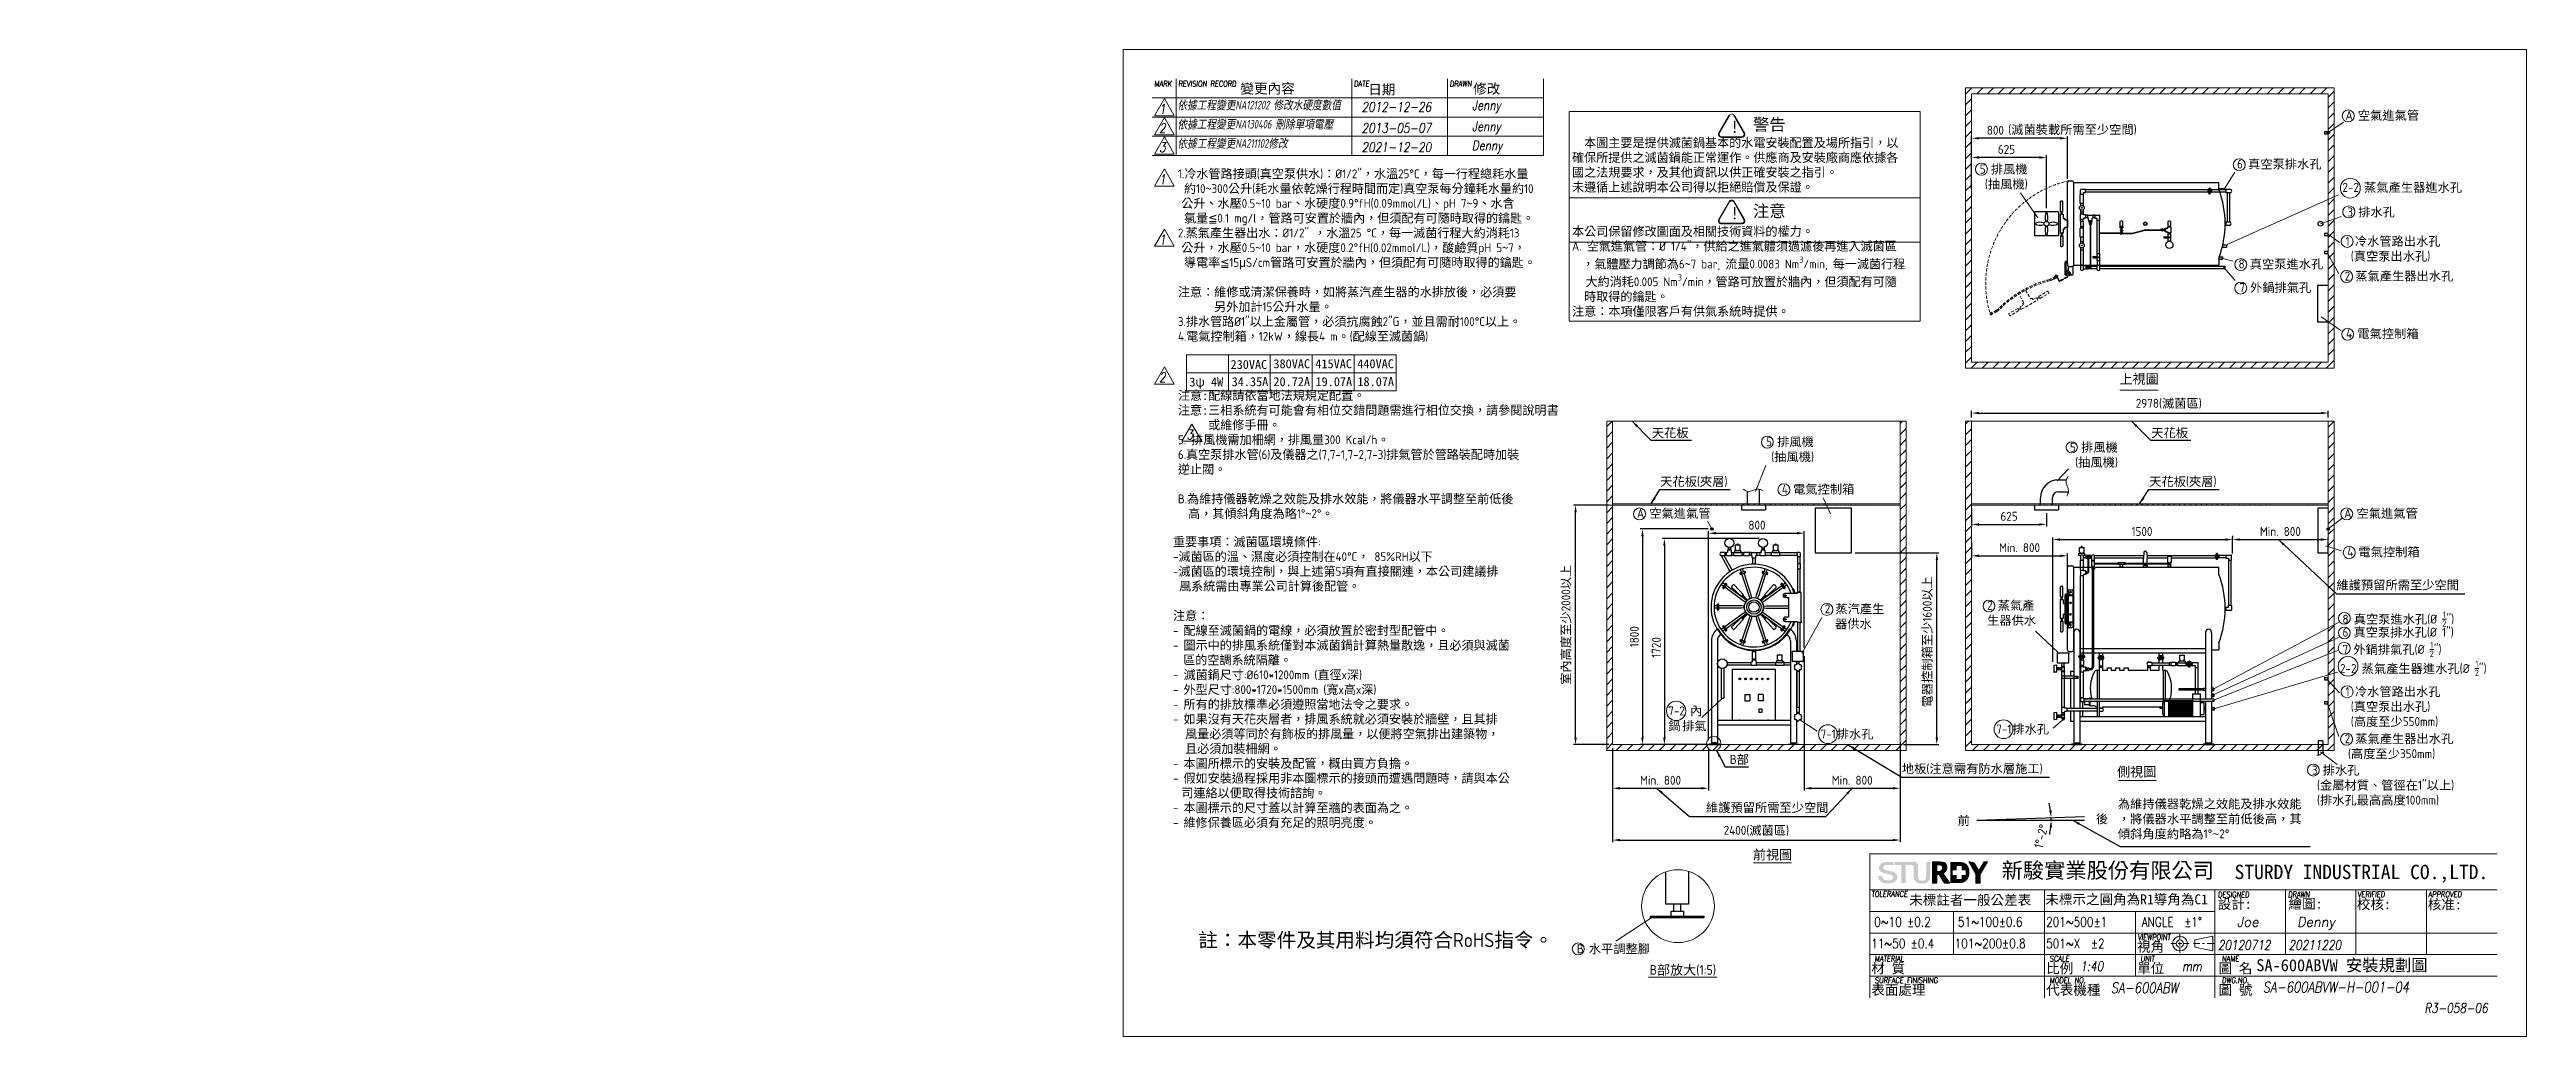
# Model space of a CAD drawing. Header units: millimetres. Extents: x -232689 to -212004, y -12246 to -4006.
import ezdxf

# ---------------------------------------------------------------- set-up
doc = ezdxf.new("R2010")
doc.units = ezdxf.units.MM
doc.linetypes.add('HIDDEN', pattern=[9.525, 6.35, -3.175])
doc.layers.get('0').update_dxf_attribs({"lineweight": 25})
for name, color, linetype, lineweight in [('D', 3, 'Continuous', 13), ('F', 7, 'Continuous', 15), ('H', 2, 'HIDDEN', 15), ('S', 4, 'Continuous', 15), ('T', 4, 'Continuous', 15)]:
    doc.layers.add(name, color=color, linetype=linetype, lineweight=lineweight)
doc.styles.get("Standard").update_dxf_attribs({"font": 'KAIU.TTF'})
doc.styles.add('STU25', font='isocp2.shx')
doc.styles.add('Text', font='romans.shx', dxfattribs={"width": 0.8, "oblique": 10})
doc.dimstyles.new('STU25', dxfattribs={"dimscale": 30, "dimtxt": 2.5, "dimasz": 2, "dimexe": 0.6, "dimexo": 1, "dimgap": 1, "dimtad": 1, "dimdsep": 46, "dimtxsty": 'STU25', "dimcen": 2, "dimazin": 2, "dimtfac": 1, "dimtmove": 0, "dimatfit": 3, "dimfxl": 0, "dimtolj": 1, "dimtzin": 0, "dimarcsym": 0})
doc.dimstyles.new('STU25$7', dxfattribs={"dimscale": 30, "dimtxt": 2.5, "dimasz": 2, "dimexe": 1.25, "dimexo": 0.625, "dimgap": 1, "dimtad": 0, "dimdec": 4, "dimdsep": 46, "dimtxsty": 'STU25', "dimcen": 2.5, "dimazin": 2, "dimtfac": 1, "dimtdec": 4, "dimtmove": 0, "dimatfit": 3, "dimfxl": 0, "dimtolj": 1, "dimtzin": 0, "dimarcsym": 0})

msp = doc.modelspace()

# ---------------------------------------------------------------- texts
at = {"lineweight": -3}
for s, p in [('變更內容', (-222743.159, -4372.932)), ('日期', (-221676.349, -4380.843)), ('修改', (-220800.368, -4374.514))]:
    msp.add_text(s, height=83.0297, dxfattribs=at).set_placement(p)
at = {"insert": (-223096.084, -11380.725), "char_height": 120.00771, "attachment_point": 1, "style": 'STU25'}
msp.add_mtext('{\\f標楷體|b0|i0|c136|p65;註：本零件及其用料均須符合}RoHS{\\f標楷體|b0|i0|c136|p65;指令。}', dxfattribs=at)
at = {"layer": 'D', "color": 4}
msp.add_text('SA-600ABVW 安裝規劃圖', height=100, dxfattribs=at).set_placement((-214259.994, -11701.073))
at = {"layer": 'D', "char_height": 75, "attachment_point": 1}
for s, insert in [('{\\Fisocp2.shx;\\C3;A \\f標楷體|b0|i0|c136|p65;空氣進氣管}', (-213515.296, -4517.591)), ('{\\Fisocp2.shx;\\C3;(\\f標楷體|b0|i0|c136|p65;滅菌裝載所需至少空間\\Fisocp2.shx;)}', (-216332.204, -4636.082)), ('{\\Fisocp2.shx;\\C3;5 \\f標楷體|b0|i0|c136|p65;排風機\\P\\Fisocp2.shx; (\\f標楷體|b0|i0|c136|p65;抽風機\\Fisocp2.shx;)}', (-216569.076, -4966.838)), ('{\\Fisocp2.shx;\\C3;6 \\f標楷體|b0|i0|c136|p65;真空泵排水孔}', (-214420.943, -4924.11)), ('{\\Fisocp3.shx;\\C3;2\\Fisocp2.shx;-2\\Fisocp3.shx; \\f標楷體|b0|i0|c136|p65;蒸氣產生器進水孔}', (-213540.682, -5119.319)), ('{\\Fisocp2.shx;\\C3;3 \\f標楷體|b0|i0|c136|p65;排水孔}', (-213499.782, -5324.838)), ('{\\Fisocp2.shx;\\C3;1 \\f標楷體|b0|i0|c136|p65;冷水管路出水孔\\P\\Fisocp2.shx; (\\f標楷體|b0|i0|c136|p65;真空泵出水孔\\Fisocp2.shx;)}', (-213514.209, -5568.655)), ('{\\Fisocp2.shx;\\C3;8 \\f標楷體|b0|i0|c136|p65;真空泵進水孔}', (-214408.502, -5759.08)), ('{\\Fisocp2.shx;\\C3;7 \\f標楷體|b0|i0|c136|p65;外鍋排氣孔}', (-214402.2, -5955.157)), ('{\\Fisocp2.shx;\\C3;2 \\f標楷體|b0|i0|c136|p65;蒸氣產生器出水孔}', (-213522.297, -5859.562)), ('{\\Fisocp2.shx;\\C3;4 \\f標楷體|b0|i0|c136|p65;電氣控制箱}', (-213509.896, -6340.378)), ('{\\C3;天花板 }', (-219308.369, -7168.77)), ('{\\Fisocp2.shx;\\C3;5 \\f標楷體|b0|i0|c136|p65;排風機\\P\\Fisocp2.shx; (\\f標楷體|b0|i0|c136|p65;抽風機\\Fisocp2.shx;)}', (-218353.722, -7242.784)), ('{\\C3;天花板 }', (-215136.805, -7168.77)), ('{\\Fisocp2.shx;\\C3;5 \\f標楷體|b0|i0|c136|p65;排風機\\P\\Fisocp2.shx; (\\f標楷體|b0|i0|c136|p65;抽風機\\Fisocp2.shx;)}', (-215815.454, -7289.316)), ('{\\C3;天花板\\Fisocp2.shx;(\\f標楷體|b0|i0|c136|p65;夾層\\Fisocp2.shx;)}', (-219238.103, -7574.565)), ('{\\Fisocp2.shx;\\C3;4 \\f標楷體|b0|i0|c136|p65;電氣控制箱}', (-218221.989, -7638.875)), ('{\\C3;天花板\\Fisocp2.shx;(\\f標楷體|b0|i0|c136|p65;夾層\\Fisocp2.shx;)}', (-215154.293, -7574.565)), ('{\\Fisocp2.shx;\\C3;A \\f標楷體|b0|i0|c136|p65;空氣進氣管}', (-219432.64, -7840.453)), ('{\\Fisocp2.shx;\\C3;A \\f標楷體|b0|i0|c136|p65;空氣進氣管}', (-213526.667, -7840.453)), ('{\\Fisocp2.shx;\\C3;4 \\f標楷體|b0|i0|c136|p65;電氣控制箱}', (-213500.899, -8162.791)), ('{\\C3;維護預留所需至少空間}', (-213590.655, -8438.678)), ('{\\Fisocp2.shx;\\C3;2 \\f標楷體|b0|i0|c136|p65;蒸汽產生\\P\\Fisocp2.shx;  \\f標楷體|b0|i0|c136|p65;器供水}', (-217863.883, -8638.16)), ('{\\Fisocp2.shx;\\C3;2\\Fisocp3.shx; \\f標楷體|b0|i0|c136|p65;蒸氣產\\P生器供水}', (-216508.039, -8609.039)), ('\\A1;{\\Fisocp2.shx;8 }真空泵進水孔{\\Fisocp2.shx;(%%c \\H0.7x;\\S1/2;\\H1.429x;")}', (-213540.548, -8698.351)), ('\\A1;{\\Fisocp2.shx;7 }外鍋排氣孔{\\Fisocp2.shx;(%%c \\H0.7x;\\S1/2;\\H1.429x;")}', (-213539.84, -8951.152)), ('\\A1;{\\Fisocp3.shx;2\\Fisocp2.shx;-2\\Fisocp3.shx; }蒸氣產生器進水孔{\\Fisocp2.shx;(%%c \\H0.7x;\\S1/2;\\H1.429x;")}', (-213561.281, -9110.92)), ('{\\Fisocp2.shx;\\C3;7-2 \\f標楷體|b0|i0|c136|p65;內\\P鍋\\H0.24x; \\H4.167x;排氣}', (-219171.387, -9490.627)), ('{\\Fisocp2.shx;\\C3;1 \\f標楷體|b0|i0|c136|p65;冷水管路出水孔\\P\\Fisocp2.shx; (\\f標楷體|b0|i0|c136|p65;真空泵出水孔\\Fisocp2.shx;)\\P (\\f標楷體|b0|i0|c136|p65;高度至少\\Fisocp2.shx;550mm)}', (-213514.209, -9328.928)), ('{\\Fisocp2.shx;\\C3;7-1\\f???|b0|i0|c0|p65;\\H0.25x; \\f標楷體|b0|i0|c136|p65;\\H4x;排水孔}', (-217898.338, -9683.506)), ('{\\Fisocp2.shx;\\C3;7-1\\f???|b0|i0|c0|p65;\\H0.25x; \\f標楷體|b0|i0|c136|p65;\\H4x;排水孔}', (-216431.577, -9642.209)), ('{\\Fisocp2.shx;\\C3;2 \\f標楷體|b0|i0|c136|p65;蒸氣產生器出水孔\\P\\f???|b0|i0|c0|p65; \\Fisocp2.shx;(\\f標楷體|b0|i0|c136|p65;高度至少\\Fisocp2.shx;350mm)}', (-213522.297, -9722.525)), ('{\\Fisocp2.shx;\\C3;B\\f標楷體|b0|i0|c136|p65;部}', (-218656.474, -9895.184)), ('{\\C3;地板\\Fisocp2.shx;(\\f標楷體|b0|i0|c136|p65;注意需有防水層施工\\Fisocp2.shx;)}', (-217220.004, -9972.367)), ('{\\Fisocp2.shx;\\C3;3 \\f標楷體|b0|i0|c136|p65;排水孔\\P\\Fisocp2.shx; (\\f標楷體|b0|i0|c136|p65;金屬材質、管徑在\\Fisocp2.shx;1"\\f標楷體|b0|i0|c136|p65;以上\\Fisocp2.shx;)\\P (\\f標楷體|b0|i0|c136|p65;排水孔最高高度\\Fisocp2.shx;100mm)}', (-213796.196, -9985.074)), ('{\\C3;維護預留所需至少空間}', (-218855.921, -10297.069)), ('{\\C3;為維持儀器乾燥之效能及排水效能\\P，將儀器水平調整至前低後高，其\\P傾斜角度約略為\\Fisocp2.shx;1%%D\\f???|b0|i0|c0|p65;~\\Fisocp2.shx;2%%D}', (-215416.064, -10266.763)), ('{\\Fisocp2.shx;\\C3;B \\f標楷體|b0|i0|c136|p65;水平調整腳}', (-219934.389, -11476.553))]:
    msp.add_mtext(s, dxfattribs=dict(at, insert=insert))
at = {"layer": 'D', "color": 11, "attachment_point": 1, "style": 'STU25'}
for s, insert, char_height in [('\\A1;\\P{\\f標楷體|b0|i0|c136|p65;  本圖主要是提供滅菌鍋基本的水電安裝配置及場所指引，以\\P確保所提供之滅菌鍋能正常運作。供應商及安裝廠商應依據各\\P國之法規要求，及其他資訊以供正確安裝之指引。\\P未遵循上述說明本公司得以拒絕賠償及保證。\\P\\P\\P本公司保留修改圖面及相關技術資料的權力。\\P}A. {\\f標楷體|b0|i0|c136|p65;空氣進氣管：}%%c 1/4"{\\f標楷體|b0|i0|c136|p65;，供給之進氣體須過濾後再進入滅菌區\\P}  {\\f標楷體|b0|i0|c136|p65;，氣體壓力調節為}6{\\f標楷體|b0|i0|c136|p65;~}7 bar, {\\f標楷體|b0|i0|c136|p65;流量}0.0083 Nm{\\H0.7x;\\S3^ ;}/min, {\\f標楷體|b0|i0|c136|p65;每一滅菌行程\\P}  {\\f???|b0|i0|c0|p65; \\f標楷體|b0|i0|c136|p65;大約消耗}0.005 Nm{\\H0.7x;\\S3^ ;}/min{\\f標楷體|b0|i0|c136|p65;，管路可放置於牆內，但須配有可隨\\P  時取得的鑰匙。\\P注意：本項僅限客戶有供氣系統時提供。}', (-219974.136, -4624.203), 74), ('{\\f標楷體|b0|i0|c136|p65;!}', (-218649.893, -4601.119), 100), ('{\\f標楷體|b0|i0|c136|p65;警告}', (-218463.38, -4581.75), 100), ('1.{\\f標楷體|b0|i0|c136|p65;冷水管路接頭}({\\f標楷體|b0|i0|c136|p65;真空泵供水}){\\f標楷體|b0|i0|c136|p65;：}%%C1/2"{\\f標楷體|b0|i0|c136|p65;，水溫}25%%DC{\\f標楷體|b0|i0|c136|p65;，每一行程總耗水量\\P 約}10{\\f標楷體|b0|i0|c136|p65;~}300{\\f標楷體|b0|i0|c136|p65;公升}({\\f標楷體|b0|i0|c136|p65;耗水量依乾燥行程時間而定}){\\f標楷體|b0|i0|c136|p65;真空泵每分鐘耗水量約}10\\P{\\f???|b0|i0|c0|p65; \\f標楷體|b0|i0|c136|p65;公升、水壓}0.5{\\f標楷體|b0|i0|c136|p65;~}10 bar{\\f標楷體|b0|i0|c136|p65;、水硬度}0.9%%DfH(0.09mmol/L){\\f標楷體|b0|i0|c136|p65;、}pH 7{\\f標楷體|b0|i0|c136|p65;~}9{\\f標楷體|b0|i0|c136|p65;、水含\\P 氯量\\f新細明體|b0|i0|c136|p18;≦}0.1 mg/l{\\f標楷體|b0|i0|c136|p65;，管路可安置於牆內，但須配有可隨時取得的鑰匙。}\\P2.{\\f標楷體|b0|i0|c136|p65;蒸氣產生器出水：}%%C1/2" {\\f標楷體|b0|i0|c136|p65;，水溫}25 %%DC{\\f標楷體|b0|i0|c136|p65;，每一滅菌行程大約消耗}13\\P{\\f???|b0|i0|c0|p65; \\f標楷體|b0|i0|c136|p65;公升，水壓}0.5{\\f標楷體|b0|i0|c136|p65;~}10 bar{\\f標楷體|b0|i0|c136|p65;，水硬度}0.2%%DfH(0.02mmol/L){\\f標楷體|b0|i0|c136|p65;，酸鹼質}pH 5{\\f標楷體|b0|i0|c136|p65;~}7{\\f標楷體|b0|i0|c136|p65;，\\P 導電率\\f新細明體|b0|i0|c136|p18;≦}15{\\f新細明體|b0|i0|c136|p16;μ}S/cm{\\f標楷體|b0|i0|c136|p65;管路可安置於牆內，但須配有可隨時取得的鑰匙。\\P\\P注意：維修或清潔保養時，如將蒸汽產生器的水排放後，必須要\\P      另外加計}15{\\f標楷體|b0|i0|c136|p65;公升水量。}\\P3.{\\f標楷體|b0|i0|c136|p65;排水管路}%%C1"{\\f標楷體|b0|i0|c136|p65;以上金屬管，必須抗腐蝕}2"G{\\f標楷體|b0|i0|c136|p65;，並且需耐}100%%DC{\\f標楷體|b0|i0|c136|p65;以上。} \\P4.{\\f標楷體|b0|i0|c136|p65;電氣控制箱，}12kW{\\f標楷體|b0|i0|c136|p65;，線長}4 m{\\f標楷體|b0|i0|c136|p65;。}({\\f標楷體|b0|i0|c136|p65;配線至滅菌鍋}) \\P\\P\\P\\P{\\f標楷體|b0|i0|c136|p65;注意:配線請依當地法規規定配置。\\P\\fDFKai-SB|b0|i0|c136|p65;注意:三相系統有可能會有相位交錯問題需進行相位交換，請參閱說明書\\P     或維修手冊。}\\P5. {\\f標楷體|b0|i0|c136|p65;排風機需加柵網，排風量}300 Kcal/h{\\f標楷體|b0|i0|c136|p65;。}\\P6.{\\f標楷體|b0|i0|c136|p65;真空泵排水管}(6){\\f標楷體|b0|i0|c136|p65;及儀器之}(7,7-1,7-2,7-3){\\f標楷體|b0|i0|c136|p65;排氣管於管路裝配時加裝\\P逆止閥。\\P}\\PB.{\\f標楷體|b0|i0|c136|p65;為維持儀器乾燥之效能及排水效能，將儀器水平調整至前低後}\\P  {\\f標楷體|b0|i0|c136|p65;高，其傾斜角度為略}1%%D{\\f標楷體|b0|i0|c136|p65;~}2%%D{\\f標楷體|b0|i0|c136|p65;。}', (-223265.266, -5006.716), 74), ('{\\f標楷體|b0|i0|c136|p65;!}', (-218649.893, -5323.566), 100), ('{\\f標楷體|b0|i0|c136|p65;注意}', (-218463.38, -5304.197), 100), ('{\\f標楷體|b0|i0|c136|p65;230VAC}', (-222826.012, -6598.008), 75), ('{\\f標楷體|b0|i0|c136|p65;380VAC}', (-222468.129, -6591.823), 75), ('{\\f標楷體|b0|i0|c136|p65;415VAC}', (-222118.129, -6591.823), 75), ('{\\f標楷體|b0|i0|c136|p65;440VAC}', (-221768.129, -6591.823), 75), ('{\\f標楷體|b0|i0|c136|p65;3ψ 4W}', (-223170.447, -6744.047), 75), ('{\\f標楷體|b0|i0|c136|p65;34.35A}', (-222817.037, -6741.377), 75), ('{\\f標楷體|b0|i0|c136|p65;20.72A}', (-222468.242, -6741.377), 75), ('{\\f標楷體|b0|i0|c136|p65;19.07A}', (-222116.634, -6741.377), 75), ('{\\f標楷體|b0|i0|c136|p65;18.07A}', (-221766.634, -6741.377), 75), ('{\\f標楷體|b0|i0|c136|p65;重要事項：滅菌區環境條件}:\\P-{\\f標楷體|b0|i0|c136|p65;滅菌區的溫、濕度必須控制在}40%%DC{\\f標楷體|b0|i0|c136|p65;，} 85%RH{\\f標楷體|b0|i0|c136|p65;以下\\P}-{\\f標楷體|b0|i0|c136|p65;滅菌區的環境控制，與上述第}5{\\f標楷體|b0|i0|c136|p65;項有直接關連，本公司建議排\\P 風系統需由專業公司計算後配管。\\P\\P注意：\\P}- {\\f標楷體|b0|i0|c136|p65;配線至滅菌鍋的電線，必須放置於密封型配管中。\\P}- {\\f標楷體|b0|i0|c136|p65;圖示中的排風系統僅對本滅菌鍋計算熱量散逸，且必須與滅菌\\P}  {\\f標楷體|b0|i0|c136|p65;區的空調系統隔離。\\P}- {\\f標楷體|b0|i0|c136|p65;滅菌鍋尺寸}:%%C610*1200mm ({\\f標楷體|b0|i0|c136|p65;直徑}x{\\f標楷體|b0|i0|c136|p65;深})\\P- {\\f標楷體|b0|i0|c136|p65;外型尺寸}:800*1720*1500mm ({\\f標楷體|b0|i0|c136|p65;寬}x{\\f標楷體|b0|i0|c136|p65;高}x{\\f標楷體|b0|i0|c136|p65;深})\\P- {\\f標楷體|b0|i0|c136|p65;所有的排放標準必須遵照當地法令之要求。\\P}- {\\f標楷體|b0|i0|c136|p65;如果沒有天花夾層者，排風系統就必須安裝於牆壁，且其排\\P  風量必須等同於有飾板的排風量，以便將空氣排出建築物，\\P  且必須加裝柵網。\\P}- {\\f標楷體|b0|i0|c136|p65;本圖所標示的安裝及配管，概由買方負擔。\\P}- {\\f標楷體|b0|i0|c136|p65;假如安裝過程採用非本圖標示的接頭而遭遇問題時，請與本公\\P} {\\f???|b0|i0|c0|p65; \\f標楷體|b0|i0|c136|p65;司連絡以便取得技術諮詢。\\P}- {\\f標楷體|b0|i0|c136|p65;本圖標示的尺寸蓋以計算至牆的表面為之。\\P}- {\\f標楷體|b0|i0|c136|p65;維修保養區必須有充足的照明亮度。}', (-223306.564, -8079.408), 74)]:
    msp.add_mtext(s, dxfattribs=dict(at, insert=insert, char_height=char_height))
at = {"layer": 'D', "color": 11, "char_height": 80, "attachment_point": 1}
for s, insert in [('上視圖', (-215402.321, -6716.45)), ('側視圖', (-215422.989, -9996.06)), ('前視圖', (-218463.446, -10688.715)), ('{\\Fisocp2.shx;B}部放大{\\Fisocp2.shx;(1:5)}', (-219325.752, -11650.314))]:
    msp.add_mtext(s, dxfattribs=dict(at, insert=insert))
at = {"layer": 'D', "style": 'STU25'}
for s, insert, char_height, attachment_point in [('\\A1;  ', (-232688.646, -8107.603), 10, 9), ('6 {\\f標楷體|b0|i0|c136|p65;真空泵排水孔}(%%c 1")', (-213540.548, -8833.264), 75, 1), ('\\A1;  ', (-221767.988, -9252.22), 10, 9)]:
    msp.add_mtext(s, dxfattribs=dict(at, insert=insert, char_height=char_height, attachment_point=attachment_point))
at = {"layer": 'D', "char_height": 75, "width": 218.181, "attachment_point": 1}
for s, insert in [(' 前', (-216805.005, -10406.205)), ('{\\Fisocp2.shx; }後', (-215642.324, -10391.812))]:
    msp.add_mtext(s, dxfattribs=dict(at, insert=insert))
at = {"layer": 'F', "color": 1, "lineweight": 15, "style": 'Text', "oblique": 5, "width": 0.8}
for s, p in [('MARK', (-223462.654, -4315.612)), ('REVISION RECORD', (-223262.654, -4315.612)), ('DATE', (-221795.854, -4315.612)), ('DRAWN', (-220995.854, -4315.612))]:
    msp.add_text(s, height=48, dxfattribs=at).set_placement(p)
at = {"layer": 'T', "lineweight": 20, "style": 'Text', "oblique": 10, "width": 0.8}
for s, height, p in [('1', 80, (-223422.319, -4542.119)), ('2012-12-26', 80, (-221731.226, -4524.973)), ('Jenny', 80, (-220809.929, -4510.929)), ('2', 80, (-223422.319, -4702.119)), ('2013-05-07', 80, (-221731.226, -4701.018)), ('Jenny', 80, (-220809.929, -4686.973)), ('3', 80, (-223422.319, -4862.119)), ('2021-12-20', 80, (-221731.226, -4861.018)), ('Denny', 80, (-220809.929, -4846.973)), ('1', 80, (-223422.319, -5130.557)), ('1', 80, (-223422.319, -5632.451)), ('2', 80, (-223422.319, -6782.022)), ('3', 80, (-223193.378, -7260.711)), ('20120712', 80, (-214579.766, -11523.104)), ('20211220', 80, (-213989.766, -11523.104)), ('1:40', 80, (-215729.679, -11699.884)), ('mm', 80, (-214879.353, -11699.658)), ('SA-600ABW', 88, (-215474.603, -11884.419)), ('SA-600ABVW-H-001-04', 88, (-214205.467, -11878.825))]:
    msp.add_text(s, height=height, dxfattribs=at).set_placement(p)
at = {"layer": 'T', "lineweight": 20, "style": 'Text', "oblique": 10}
for s, p in [('Joe', (-214422.149, -11329.404)), ('Denny', (-213919.878, -11329.404))]:
    msp.add_text(s, height=80, dxfattribs=at).set_placement(p)
at = {"layer": 'T', "linetype": 'Continuous', "lineweight": 20, "attachment_point": 1, "style": 'Text'}
for s, insert, char_height in [('{\\fDFKai-SB|b0|i0|c136|p65;依據工程變更\\Fisocp2.shx;NA121202 \\fDFKai-SB|b0|i0|c136|p65;修改水硬度數值}', (-223268.82, -4433.758), 71.9992), ('{\\fDFKai-SB|b0|i0|c136|p65;依據工程變更\\Fisocp2.shx;NA130406 \\fDFKai-SB|b0|i0|c136|p65;刪除單項電壓}', (-223268.82, -4593.758), 71.9992), ('{\\fDFKai-SB|b0|i0|c136|p65;依據工程變更\\Fisocp2.shx|c136;NA211102\\fDFKai-SB|b0|i0|c136|p65;修改}', (-223268.82, -4753.758), 71.9992), ('{R3-058-06}', (-212856.514, -11968.639), 80)]:
    msp.add_mtext(s, dxfattribs=dict(at, insert=insert, char_height=char_height))

# ---------------------------------------------------------------- blocks, each defined once
blk = doc.blocks.new('*D1')
at = {"layer": 'D', "color": 0, "lineweight": -2}
for p, q in [((-215959, -9119), (-215959, -8079)), ((-215899, -8097), (-214519, -8097)), ((-214459, -8214), (-214459, -8079))]:
    blk.add_line(p, q, dxfattribs=at)
at = {"layer": 'D', "color": 0}
for points in [[(-215899, -8087), (-215899, -8107), (-215959, -8097)], [(-214519, -8107), (-214519, -8087), (-214459, -8097)]]:
    blk.add_solid(points, dxfattribs=at)
at = {"layer": 'Defpoints', "color": 0}
for p in [(-214459, -8097), (-214459, -8244), (-215959, -9149)]:
    blk.add_point(p, dxfattribs=at)
at = {"layer": 'D', "color": 0, "insert": (-215215, -8030), "char_height": 75, "attachment_point": 5, "style": 'STU25'}
blk.add_mtext('\\A1;1500', dxfattribs=at)
blk = doc.blocks.new('*D2')
at = {"layer": 'D', "color": 0, "lineweight": -2}
for p, q in [((-218835, -9776), (-218835, -8026)), ((-218775, -8044), (-218095, -8044)), ((-218035, -8999), (-218035, -8026))]:
    blk.add_line(p, q, dxfattribs=at)
at = {"layer": 'D', "color": 0}
for points in [[(-218775, -8034), (-218775, -8054), (-218835, -8044)], [(-218095, -8054), (-218095, -8034), (-218035, -8044)]]:
    blk.add_solid(points, dxfattribs=at)
at = {"layer": 'Defpoints', "color": 0}
for p in [(-218035, -8044), (-218035, -9029), (-218835, -9806)]:
    blk.add_point(p, dxfattribs=at)
at = {"layer": 'D', "color": 0, "insert": (-218430, -7977), "char_height": 75, "attachment_point": 5, "style": 'STU25'}
blk.add_mtext('\\A1;800', dxfattribs=at)
blk = doc.blocks.new('*D3')
at = {"layer": 'D', "color": 0, "lineweight": -2}
for p, q in [((-218411, -8089), (-219221, -8089)), ((-219203, -8149), (-219203, -9749)), ((-218929, -9809), (-219221, -9809))]:
    blk.add_line(p, q, dxfattribs=at)
at = {"layer": 'D', "color": 0}
for points in [[(-219193, -8149), (-219213, -8149), (-219203, -8089)], [(-219213, -9749), (-219193, -9749), (-219203, -9809)]]:
    blk.add_solid(points, dxfattribs=at)
at = {"layer": 'Defpoints', "color": 0}
for p in [(-218381, -8089), (-219203, -9809), (-218899, -9809)]:
    blk.add_point(p, dxfattribs=at)
at = {"layer": 'D', "color": 0, "insert": (-219271, -8998), "char_height": 75, "attachment_point": 5, "rotation": 90, "style": 'STU25'}
blk.add_mtext('\\A1;{\\Fisocp2.shx;1720}', dxfattribs=at)
blk = doc.blocks.new('*D4')
at = {"layer": 'D', "color": 0, "lineweight": -2}
for start, end in [(7.5357, 13.0715), (348.9285, 354.4643), (0, 2)]:
    blk.add_arc((-216595, -10440), 621, start, end, dxfattribs=at)
at = {"layer": 'D', "color": 0}
for points in [[(-215989, -10360), (-215969, -10358), (-215974, -10419)], [(-215966, -10501), (-215986, -10500), (-215973, -10440)]]:
    blk.add_solid(points, dxfattribs=at)
at = {"layer": 'Defpoints', "color": 0}
for p in [(-216595, -10440), (-216595, -10440), (-215974, -10426), (-215694, -10409), (-215694, -10440)]:
    blk.add_point(p, dxfattribs=at)
at = {"layer": 'D', "color": 0, "insert": (-216057, -10575), "char_height": 75, "attachment_point": 5, "rotation": 75.9391, "style": 'STU25'}
blk.add_mtext('1%%D-2%%D', dxfattribs=at)
blk = doc.blocks.new('*D5')
at = {"layer": 'D', "color": 0, "lineweight": -2}
for p, q in [((-216637, -7839), (-216637, -7989)), ((-216577, -7971), (-216072, -7971)), ((-216012, -7878), (-216012, -7989))]:
    blk.add_line(p, q, dxfattribs=at)
at = {"layer": 'D', "color": 0}
for points in [[(-216577, -7961), (-216577, -7981), (-216637, -7971)], [(-216072, -7981), (-216072, -7961), (-216012, -7971)]]:
    blk.add_solid(points, dxfattribs=at)
at = {"layer": 'Defpoints', "color": 0}
for p in [(-216637, -7809), (-216012, -7848), (-216012, -7971)]:
    blk.add_point(p, dxfattribs=at)
at = {"layer": 'D', "color": 0, "insert": (-216325, -7903), "char_height": 75, "attachment_point": 5, "style": 'STU25'}
blk.add_mtext('\\A1;625', dxfattribs=at)
blk = doc.blocks.new('*D6')
at = {"layer": 'D', "color": 0, "lineweight": -2}
for p, q in [((-216637, -5135), (-216637, -4889)), ((-216072, -4907), (-216577, -4907)), ((-216012, -5330), (-216012, -4889))]:
    blk.add_line(p, q, dxfattribs=at)
at = {"layer": 'D', "color": 0}
for points in [[(-216577, -4897), (-216577, -4917), (-216637, -4907)], [(-216072, -4917), (-216072, -4897), (-216012, -4907)]]:
    blk.add_solid(points, dxfattribs=at)
at = {"layer": 'Defpoints', "color": 0}
for p in [(-216637, -4907), (-216637, -5165), (-216012, -5360)]:
    blk.add_point(p, dxfattribs=at)
at = {"layer": 'D', "color": 0, "insert": (-216346, -4840), "char_height": 75, "attachment_point": 5, "style": 'STU25'}
blk.add_mtext('\\A1;625', dxfattribs=at)
blk = doc.blocks.new('*D7')
at = {"layer": 'D', "color": 0, "lineweight": -2}
for p, q in [((-219635, -9839), (-219635, -10624)), ((-217235, -9789), (-217235, -10624)), ((-219575, -10606), (-217295, -10606))]:
    blk.add_line(p, q, dxfattribs=at)
at = {"layer": 'D', "color": 0}
for points in [[(-219575, -10596), (-219575, -10616), (-219635, -10606)], [(-217295, -10616), (-217295, -10596), (-217235, -10606)]]:
    blk.add_solid(points, dxfattribs=at)
at = {"layer": 'Defpoints', "color": 0}
for p in [(-219635, -9809), (-217235, -9759), (-217235, -10606)]:
    blk.add_point(p, dxfattribs=at)
at = {"layer": 'D', "color": 0, "insert": (-218435, -10529), "char_height": 75, "attachment_point": 5, "style": 'STU25'}
blk.add_mtext('\\A1;2400({\\f標楷體|b0|i0|c136|p65;滅菌區})', dxfattribs=at)
blk = doc.blocks.new('*D8')
at = {"layer": 'D', "color": 0, "lineweight": -2}
for p, q in [((-219665, -7809), (-219963, -7809)), ((-219945, -9749), (-219945, -7869)), ((-219665, -9809), (-219963, -9809))]:
    blk.add_line(p, q, dxfattribs=at)
at = {"layer": 'D', "color": 0}
for points in [[(-219935, -7869), (-219955, -7869), (-219945, -7809)], [(-219955, -9749), (-219935, -9749), (-219945, -9809)]]:
    blk.add_solid(points, dxfattribs=at)
at = {"layer": 'Defpoints', "color": 0}
for p in [(-219945, -7809), (-219635, -7809), (-219635, -9809)]:
    blk.add_point(p, dxfattribs=at)
at = {"layer": 'D', "color": 0, "insert": (-220021, -8809), "char_height": 75, "attachment_point": 5, "rotation": 90, "style": 'STU25'}
blk.add_mtext('\\A1;{\\f標楷體|b0|i0|c136|p65;室內高度至少}2000{\\f標楷體|b0|i0|c136|p65;以上}', dxfattribs=at)
blk = doc.blocks.new('*D9')
at = {"layer": 'D', "color": 0, "lineweight": -2}
for p, q in [((-217610, -8209), (-216910, -8209)), ((-216928, -9749), (-216928, -8269)), ((-217205, -9809), (-216910, -9809))]:
    blk.add_line(p, q, dxfattribs=at)
at = {"layer": 'D', "color": 0}
for points in [[(-216918, -8269), (-216938, -8269), (-216928, -8209)], [(-216938, -9749), (-216918, -9749), (-216928, -9809)]]:
    blk.add_solid(points, dxfattribs=at)
at = {"layer": 'Defpoints', "color": 0}
for p in [(-217640, -8209), (-216928, -8209), (-217235, -9809)]:
    blk.add_point(p, dxfattribs=at)
at = {"layer": 'D', "color": 0, "insert": (-217004, -8951), "char_height": 75, "attachment_point": 5, "rotation": 90, "style": 'STU25'}
blk.add_mtext('\\A1;{\\f標楷體|b0|i0|c136|p65;電器控制箱至少}1600{\\f標楷體|b0|i0|c136|p65;以上}', dxfattribs=at)
blk = doc.blocks.new('*D10')
at = {"layer": 'D', "color": 0, "lineweight": -2}
for p, q in [((-219635, -9839), (-219635, -10192)), ((-218835, -9836), (-218835, -10192)), ((-219575, -10174), (-218895, -10174))]:
    blk.add_line(p, q, dxfattribs=at)
at = {"layer": 'D', "color": 0}
for points in [[(-219575, -10164), (-219575, -10184), (-219635, -10174)], [(-218895, -10184), (-218895, -10164), (-218835, -10174)]]:
    blk.add_solid(points, dxfattribs=at)
at = {"layer": 'Defpoints', "color": 0}
for p in [(-219635, -9809), (-218835, -9806), (-218835, -10174)]:
    blk.add_point(p, dxfattribs=at)
at = {"layer": 'D', "color": 0, "insert": (-219235, -10107), "char_height": 75, "attachment_point": 5, "style": 'STU25'}
blk.add_mtext('\\A1;Min. 800', dxfattribs=at)
blk = doc.blocks.new('*D11')
at = {"layer": 'D', "color": 0, "lineweight": -2}
for p, q in [((-218035, -9071), (-218035, -10192)), ((-217235, -9789), (-217235, -10192)), ((-217975, -10174), (-217295, -10174))]:
    blk.add_line(p, q, dxfattribs=at)
at = {"layer": 'D', "color": 0}
for points in [[(-217975, -10164), (-217975, -10184), (-218035, -10174)], [(-217295, -10184), (-217295, -10164), (-217235, -10174)]]:
    blk.add_solid(points, dxfattribs=at)
at = {"layer": 'Defpoints', "color": 0}
for p in [(-218035, -9041), (-217235, -9759), (-217235, -10174)]:
    blk.add_point(p, dxfattribs=at)
at = {"layer": 'D', "color": 0, "insert": (-217635, -10107), "char_height": 75, "attachment_point": 5, "style": 'STU25'}
blk.add_mtext('\\A1;Min. 800', dxfattribs=at)
blk = doc.blocks.new('*D12')
at = {"layer": 'D', "color": 0, "lineweight": -2}
for p, q in [((-218837, -8009), (-219404, -8009)), ((-219386, -8069), (-219386, -9749)), ((-218837, -9809), (-219404, -9809))]:
    blk.add_line(p, q, dxfattribs=at)
at = {"layer": 'D', "color": 0}
for points in [[(-219376, -8069), (-219396, -8069), (-219386, -8009)], [(-219396, -9749), (-219376, -9749), (-219386, -9809)]]:
    blk.add_solid(points, dxfattribs=at)
at = {"layer": 'Defpoints', "color": 0}
for p in [(-218807, -8009), (-219386, -9809), (-218807, -9809)]:
    blk.add_point(p, dxfattribs=at)
at = {"layer": 'D', "color": 0, "insert": (-219454, -8909), "char_height": 75, "attachment_point": 5, "rotation": 90, "style": 'STU25'}
blk.add_mtext('\\A1;1800', dxfattribs=at)
blk = doc.blocks.new('*D13')
at = {"layer": 'D', "color": 0, "lineweight": -2}
for p, q in [((-214459, -8067), (-214459, -8079)), ((-214399, -8097), (-213719, -8097)), ((-213659, -8215), (-213659, -8079))]:
    blk.add_line(p, q, dxfattribs=at)
at = {"layer": 'D', "color": 0}
for points in [[(-214399, -8087), (-214399, -8107), (-214459, -8097)], [(-213719, -8107), (-213719, -8087), (-213659, -8097)]]:
    blk.add_solid(points, dxfattribs=at)
at = {"layer": 'Defpoints', "color": 0}
for p in [(-214459, -8097), (-213659, -8097), (-213659, -8245)]:
    blk.add_point(p, dxfattribs=at)
at = {"layer": 'D', "color": 0, "insert": (-214059, -8030), "char_height": 75, "attachment_point": 5, "style": 'STU25'}
blk.add_mtext('\\A1;{\\Fisocp2.shx;Min. 800}', dxfattribs=at)
blk = doc.blocks.new('*D14')
at = {"layer": 'D', "color": 0, "lineweight": -2}
for p, q in [((-216637, -7079), (-216637, -7023)), ((-213659, -7079), (-213659, -7023)), ((-216577, -7041), (-213719, -7041))]:
    blk.add_line(p, q, dxfattribs=at)
at = {"layer": 'D', "color": 0}
for points in [[(-216577, -7031), (-216577, -7051), (-216637, -7041)], [(-213719, -7051), (-213719, -7031), (-213659, -7041)]]:
    blk.add_solid(points, dxfattribs=at)
at = {"layer": 'Defpoints', "color": 0}
for p in [(-216637, -7109), (-213659, -7041), (-213659, -7109)]:
    blk.add_point(p, dxfattribs=at)
at = {"layer": 'D', "color": 0, "insert": (-214991, -6964), "char_height": 75, "attachment_point": 5, "style": 'STU25'}
blk.add_mtext('\\A1;2978({\\f標楷體|b0|i0|c136|p65;滅菌區})', dxfattribs=at)
blk = doc.blocks.new('*D15')
at = {"layer": 'D', "color": 0, "lineweight": -2}
for p, q in [((-216637, -5165), (-216637, -4729)), ((-215898, -4747), (-216577, -4747)), ((-215838, -5085), (-215838, -4729))]:
    blk.add_line(p, q, dxfattribs=at)
at = {"layer": 'D', "color": 0}
for points in [[(-216577, -4737), (-216577, -4757), (-216637, -4747)], [(-215898, -4757), (-215898, -4737), (-215838, -4747)]]:
    blk.add_solid(points, dxfattribs=at)
at = {"layer": 'Defpoints', "color": 0}
for p in [(-216637, -4747), (-215838, -5115), (-216637, -5195)]:
    blk.add_point(p, dxfattribs=at)
at = {"layer": 'D', "color": 0, "insert": (-216439, -4680), "char_height": 75, "attachment_point": 5, "style": 'STU25'}
blk.add_mtext('\\A1;{\\Fisocp2.shx;800}', dxfattribs=at)
blk = doc.blocks.new('*D19')
at = {"layer": 'D', "color": 0, "lineweight": -2}
for p, q in [((-216637, -8127), (-216637, -8251)), ((-216577, -8233), (-215897, -8233)), ((-215837, -8345), (-215837, -8215))]:
    blk.add_line(p, q, dxfattribs=at)
at = {"layer": 'D', "color": 0}
for points in [[(-216577, -8223), (-216577, -8243), (-216637, -8233)], [(-215897, -8243), (-215897, -8223), (-215837, -8233)]]:
    blk.add_solid(points, dxfattribs=at)
at = {"layer": 'Defpoints', "color": 0}
for p in [(-216637, -8097), (-215837, -8233), (-215837, -8375)]:
    blk.add_point(p, dxfattribs=at)
at = {"layer": 'D', "color": 0, "insert": (-216237, -8165), "char_height": 75, "attachment_point": 5, "style": 'STU25'}
blk.add_mtext('\\A1;{\\Fisocp2.shx;Min. 800}', dxfattribs=at)
blk = doc.blocks.new('新駿LOGO')
at = {"layer": 'F'}
h = blk.add_hatch(color=256, dxfattribs=at)
edge = h.paths.add_edge_path()
edge.add_spline(control_points=[(-529.05, -442.14), (-529.05, -442.31), (-529.02, -442.45), (-528.95, -442.56), (-528.89, -442.68), (-528.8, -442.78), (-528.69, -442.85), (-528.57, -442.93), (-528.44, -442.98), (-528.29, -443.01), (-528.15, -443.05), (-527.99, -443.07), (-527.81, -443.07), (-527.62, -443.07), (-527.47, -443.05), (-527.33, -443.01), (-527.2, -442.97), (-527.09, -442.92), (-527.01, -442.86), (-526.93, -442.8), (-526.87, -442.73), (-526.83, -442.65), (-526.8, -442.57), (-526.78, -442.49), (-526.78, -442.41), (-526.78, -442.25), (-526.82, -442.13), (-526.91, -442.05), (-526.99, -441.97), (-527.08, -441.91), (-527.18, -441.88), (-527.36, -441.83), (-527.56, -441.77), (-527.79, -441.72), (-528.02, -441.67), (-528.3, -441.61), (-528.64, -441.53), (-528.85, -441.48), (-529.02, -441.41), (-529.16, -441.34), (-529.3, -441.26), (-529.41, -441.17), (-529.5, -441.07), (-529.58, -440.98), (-529.64, -440.87), (-529.67, -440.77), (-529.7, -440.66), (-529.72, -440.55), (-529.72, -440.43), (-529.72, -440.22), (-529.67, -440.03), (-529.57, -439.87), (-529.46, -439.71), (-529.33, -439.58), (-529.16, -439.47), (-528.99, -439.37), (-528.85, -439.31), (-528.64, -439.26), (-528.43, -439.21), (-528.13, -439.2), (-527.91, -439.2), (-527.66, -439.2), (-526.73, -439.2), (-526.73, -439.2), (-526.73, -439.2), (-526.73, -439.81), (-526.73, -439.81), (-526.73, -439.81), (-528.14, -439.8), (-528.28, -439.83), (-528.39, -439.85), (-528.48, -439.86), (-528.56, -439.9), (-528.65, -439.94), (-528.72, -440), (-528.78, -440.07), (-528.84, -440.14), (-528.87, -440.23), (-528.87, -440.34), (-528.87, -440.5), (-528.81, -440.62), (-528.7, -440.7), (-528.6, -440.79), (-528.46, -440.85), (-528.28, -440.9), (-528.27, -440.9), (-528.19, -440.92), (-528.07, -440.95), (-527.94, -440.98), (-527.8, -441.01), (-527.65, -441.05), (-527.49, -441.09), (-527.34, -441.12), (-527.19, -441.16), (-527.04, -441.19), (-526.94, -441.21), (-526.87, -441.23), (-526.71, -441.27), (-526.58, -441.34), (-526.46, -441.41), (-526.34, -441.49), (-526.24, -441.58), (-526.16, -441.67), (-526.08, -441.77), (-526.02, -441.88), (-525.98, -441.99), (-525.94, -442.1), (-525.92, -442.22), (-525.92, -442.33), (-525.92, -442.57), (-525.98, -442.78), (-526.09, -442.95), (-526.2, -443.12), (-526.35, -443.26), (-526.53, -443.37), (-526.71, -443.48), (-526.92, -443.55), (-527.15, -443.61), (-527.39, -443.66), (-527.62, -443.68), (-527.87, -443.68), (-528.14, -443.68), (-528.41, -443.65), (-528.65, -443.59), (-528.9, -443.53), (-529.11, -443.44), (-529.3, -443.31), (-529.48, -443.19), (-529.63, -443.03), (-529.74, -442.83), (-529.84, -442.64), (-529.9, -442.41), (-529.91, -442.14), (-529.91, -442.14), (-529.05, -442.14), (-529.05, -442.14)], knot_values=[0, 0, 0, 0, 1, 1, 1, 2, 2, 2, 3, 3, 3, 4, 4, 4, 5, 5, 5, 6, 6, 6, 7, 7, 7, 8, 8, 8, 9, 9, 9, 10, 10, 10, 11, 11, 11, 12, 12, 12, 13, 13, 13, 14, 14, 14, 15, 15, 15, 16, 16, 16, 17, 17, 17, 18, 18, 18, 19, 19, 19, 20, 20, 20, 21, 21, 21, 22, 22, 22, 23, 23, 23, 24, 24, 24, 25, 25, 25, 26, 26, 26, 27, 27, 27, 28, 28, 28, 29, 29, 29, 30, 30, 30, 31, 31, 31, 32, 32, 32, 33, 33, 33, 34, 34, 34, 35, 35, 35, 36, 36, 36, 37, 37, 37, 38, 38, 38, 39, 39, 39, 40, 40, 40, 41, 41, 41, 42, 42, 42, 43, 43, 43, 44, 44, 44, 45, 45, 45, 45], degree=3, periodic=0)
edge = h.paths.add_edge_path()
edge.add_spline(control_points=[(-522.53, -440.14), (-522.54, -440.04), (-522.57, -439.94), (-522.63, -439.9), (-522.77, -439.79), (-522.9, -439.81), (-522.9, -439.81), (-522.9, -439.81), (-523.02, -439.81), (-523.02, -439.81), (-523.02, -439.81), (-524.14, -439.81), (-524.14, -439.81), (-524.14, -439.81), (-524.14, -443.62), (-524.14, -443.62), (-524.14, -443.62), (-525.06, -443.62), (-525.06, -443.62), (-525.06, -443.62), (-525.06, -439.81), (-525.06, -439.81), (-525.06, -439.81), (-526.47, -439.81), (-526.47, -439.81), (-526.47, -439.81), (-526.47, -439.2), (-526.47, -439.2), (-526.47, -439.2), (-522.39, -439.2), (-522.39, -439.2)], knot_values=[5.578051, 5.578051, 5.578051, 5.578051, 6, 6, 6, 7, 7, 7, 8, 8, 8, 9, 9, 9, 10, 10, 10, 11, 11, 11, 12, 12, 12, 13, 13, 13, 14, 14, 14, 15, 15, 15, 15], degree=3, periodic=0)
edge.add_spline(control_points=[(-522.4, -439.2), (-522.31, -439.2), (-522.22, -439.2), (-522.22, -439.2), (-522.22, -439.2), (-521.96, -439.19), (-521.76, -439.41), (-521.58, -439.61), (-521.61, -439.85), (-521.61, -439.85), (-521.61, -439.85), (-521.61, -441.92), (-521.61, -441.92), (-521.61, -442.41), (-521.52, -442.73), (-521.36, -442.89), (-521.19, -443.05), (-520.97, -443.13), (-520.71, -443.13), (-520.45, -443.13), (-520.24, -443.05), (-520.09, -442.89), (-519.93, -442.74), (-519.86, -442.43), (-519.86, -441.98), (-519.86, -441.98), (-519.86, -439.2), (-519.86, -439.2), (-519.86, -439.2), (-519.05, -439.2), (-519.05, -439.2), (-519.05, -439.2), (-519.05, -441.92), (-519.05, -441.92), (-519.05, -442.43), (-519.12, -442.8), (-519.25, -443.02), (-519.38, -443.24), (-519.56, -443.42), (-519.8, -443.54), (-520.05, -443.67), (-520.35, -443.74), (-520.73, -443.74), (-521.09, -443.74), (-521.41, -443.68), (-521.67, -443.56), (-521.93, -443.44), (-522.14, -443.26), (-522.3, -443.03), (-522.45, -442.8), (-522.53, -442.42), (-522.53, -441.91), (-522.53, -441.91), (-522.53, -440.92), (-522.53, -440.14)], knot_values=[0.44538, 0.44538, 0.44538, 0.44538, 1, 1, 1, 2, 2, 2, 3, 3, 3, 4, 4, 4, 5, 5, 5, 6, 6, 6, 7, 7, 7, 8, 8, 8, 9, 9, 9, 10, 10, 10, 11, 11, 11, 12, 12, 12, 13, 13, 13, 14, 14, 14, 15, 15, 15, 16, 16, 16, 17, 17, 17, 17.603917, 17.603917, 17.603917, 17.603917], degree=3, periodic=0)
h = blk.add_hatch(color=256, dxfattribs=at)
edge = h.paths.add_edge_path()
edge.add_spline(control_points=[(-526.47, -439.2), (-526.47, -439.2), (-526.47, -439.81), (-526.47, -439.81)], knot_values=[-14, -14, -14, -14, -13, -13, -13, -13], degree=3, periodic=0)
edge.add_spline(control_points=[(-526.47, -439.81), (-526.47, -439.81), (-525.06, -439.81), (-525.06, -439.81)], knot_values=[-13, -13, -13, -13, -12, -12, -12, -12], degree=3, periodic=0)
edge.add_spline(control_points=[(-525.06, -439.81), (-525.06, -439.81), (-525.06, -443.62), (-525.06, -443.62)], knot_values=[-12, -12, -12, -12, -11, -11, -11, -11], degree=3, periodic=0)
edge.add_spline(control_points=[(-525.06, -443.62), (-525.06, -443.62), (-524.14, -443.62), (-524.14, -443.62)], knot_values=[-11, -11, -11, -11, -10, -10, -10, -10], degree=3, periodic=0)
edge.add_spline(control_points=[(-524.14, -443.62), (-524.14, -443.62), (-524.14, -439.81), (-524.14, -439.81)], knot_values=[-10, -10, -10, -10, -9, -9, -9, -9], degree=3, periodic=0)
edge.add_spline(control_points=[(-524.14, -439.81), (-524.14, -439.81), (-523.02, -439.81), (-523.02, -439.81)], knot_values=[-9, -9, -9, -9, -8, -8, -8, -8], degree=3, periodic=0)
edge.add_spline(control_points=[(-523.02, -439.81), (-523.02, -439.81), (-522.9, -439.81), (-522.9, -439.81)], knot_values=[-8, -8, -8, -8, -7, -7, -7, -7], degree=3, periodic=0)
edge.add_spline(control_points=[(-522.9, -439.81), (-522.9, -439.81), (-522.77, -439.79), (-522.63, -439.9)], knot_values=[-7, -7, -7, -7, -6, -6, -6, -6], degree=3, periodic=0)
edge.add_spline(control_points=[(-522.63, -439.9), (-522.57, -439.94), (-522.54, -440.04), (-522.53, -440.14)], knot_values=[-6, -6, -6, -6, -5.578051, -5.578051, -5.578051, -5.578051], degree=3, periodic=0)
edge.add_spline(control_points=[(-522.53, -440.14), (-522.53, -440.92), (-522.53, -441.91), (-522.53, -441.91)], knot_values=[-17.603917, -17.603917, -17.603917, -17.603917, -17, -17, -17, -17], degree=3, periodic=0)
edge.add_spline(control_points=[(-522.53, -441.91), (-522.53, -442.42), (-522.45, -442.8), (-522.3, -443.03)], knot_values=[-17, -17, -17, -17, -16, -16, -16, -16], degree=3, periodic=0)
edge.add_spline(control_points=[(-522.3, -443.03), (-522.14, -443.26), (-521.93, -443.44), (-521.67, -443.56)], knot_values=[-16, -16, -16, -16, -15, -15, -15, -15], degree=3, periodic=0)
edge.add_spline(control_points=[(-521.67, -443.56), (-521.41, -443.68), (-521.09, -443.74), (-520.73, -443.74)], knot_values=[-15, -15, -15, -15, -14, -14, -14, -14], degree=3, periodic=0)
edge.add_spline(control_points=[(-520.73, -443.74), (-520.35, -443.74), (-520.05, -443.67), (-519.8, -443.54)], knot_values=[-14, -14, -14, -14, -13, -13, -13, -13], degree=3, periodic=0)
edge.add_spline(control_points=[(-519.8, -443.54), (-519.56, -443.42), (-519.38, -443.24), (-519.25, -443.02)], knot_values=[-13, -13, -13, -13, -12, -12, -12, -12], degree=3, periodic=0)
edge.add_spline(control_points=[(-519.25, -443.02), (-519.12, -442.8), (-519.05, -442.43), (-519.05, -441.92)], knot_values=[-12, -12, -12, -12, -11, -11, -11, -11], degree=3, periodic=0)
edge.add_spline(control_points=[(-519.05, -441.92), (-519.05, -441.92), (-519.05, -439.2), (-519.05, -439.2)], knot_values=[-11, -11, -11, -11, -10, -10, -10, -10], degree=3, periodic=0)
edge.add_spline(control_points=[(-519.05, -439.2), (-519.05, -439.2), (-519.86, -439.2), (-519.86, -439.2)], knot_values=[-10, -10, -10, -10, -9, -9, -9, -9], degree=3, periodic=0)
edge.add_spline(control_points=[(-519.86, -439.2), (-519.86, -439.2), (-519.86, -441.98), (-519.86, -441.98)], knot_values=[-9, -9, -9, -9, -8, -8, -8, -8], degree=3, periodic=0)
edge.add_spline(control_points=[(-519.86, -441.98), (-519.86, -442.43), (-519.93, -442.74), (-520.09, -442.89)], knot_values=[-8, -8, -8, -8, -7, -7, -7, -7], degree=3, periodic=0)
edge.add_spline(control_points=[(-520.09, -442.89), (-520.24, -443.05), (-520.45, -443.13), (-520.71, -443.13)], knot_values=[-7, -7, -7, -7, -6, -6, -6, -6], degree=3, periodic=0)
edge.add_spline(control_points=[(-520.71, -443.13), (-520.97, -443.13), (-521.19, -443.05), (-521.36, -442.89)], knot_values=[-6, -6, -6, -6, -5, -5, -5, -5], degree=3, periodic=0)
edge.add_spline(control_points=[(-521.36, -442.89), (-521.52, -442.73), (-521.61, -442.41), (-521.61, -441.92)], knot_values=[-5, -5, -5, -5, -4, -4, -4, -4], degree=3, periodic=0)
edge.add_spline(control_points=[(-521.61, -441.92), (-521.61, -441.92), (-521.61, -439.85), (-521.61, -439.85)], knot_values=[-4, -4, -4, -4, -3, -3, -3, -3], degree=3, periodic=0)
edge.add_spline(control_points=[(-521.61, -439.85), (-521.61, -439.85), (-521.61, -439.85), (-521.61, -439.85)], knot_values=[-3, -3, -3, -3, -2.999949, -2.999949, -2.999949, -2.999949], degree=3, periodic=0)
edge.add_spline(control_points=[(-521.61, -439.85), (-521.61, -439.85), (-521.58, -439.61), (-521.76, -439.41)], knot_values=[-2.999949, -2.999949, -2.999949, -2.999949, -2, -2, -2, -2], degree=3, periodic=0)
edge.add_spline(control_points=[(-521.76, -439.41), (-521.96, -439.19), (-522.22, -439.2), (-522.22, -439.2)], knot_values=[-2, -2, -2, -2, -1, -1, -1, -1], degree=3, periodic=0)
edge.add_spline(control_points=[(-522.22, -439.2), (-522.22, -439.2), (-526.47, -439.2), (-526.47, -439.2)], knot_values=[-15, -15, -15, -15, -14, -14, -14, -14], degree=3, periodic=0)
h = blk.add_hatch(color=256, dxfattribs=at)
edge = h.paths.add_edge_path()
edge.add_spline(control_points=[(-518.54, -443.62), (-518.54, -443.62), (-518.54, -439.2), (-518.54, -439.2), (-518.54, -439.2), (-516.88, -439.2), (-516.88, -439.2), (-516.55, -439.2), (-516.29, -439.25), (-516.11, -439.33), (-515.93, -439.41), (-515.79, -439.54), (-515.69, -439.72), (-515.59, -439.89), (-515.54, -440.08), (-515.54, -440.3), (-515.54, -440.56), (-515.61, -440.8), (-515.76, -441.03), (-515.91, -441.26), (-516.12, -441.44), (-516.39, -441.56), (-516.39, -441.56), (-514.95, -443.62), (-514.95, -443.62), (-514.95, -443.62), (-516.07, -443.62), (-516.07, -443.62), (-516.07, -443.62), (-517.17, -441.81), (-517.17, -441.81), (-517.17, -441.81), (-517.67, -441.81), (-517.67, -441.81), (-517.67, -441.81), (-517.67, -443.62), (-517.67, -443.62), (-517.67, -443.62), (-518.54, -443.62), (-518.54, -443.62)], knot_values=[0, 0, 0, 0, 1, 1, 1, 2, 2, 2, 3, 3, 3, 4, 4, 4, 5, 5, 5, 6, 6, 6, 7, 7, 7, 8, 8, 8, 9, 9, 9, 10, 10, 10, 11, 11, 11, 12, 12, 12, 13, 13, 13, 13], degree=3, periodic=1)
edge = h.paths.add_edge_path(flags=16)
edge.add_spline(control_points=[(-517.67, -441.21), (-517.67, -441.21), (-517.46, -441.21), (-517.46, -441.21), (-517.08, -441.21), (-516.82, -441.13), (-516.68, -440.96), (-516.53, -440.8), (-516.46, -440.61), (-516.46, -440.4), (-516.46, -440.22), (-516.52, -440.08), (-516.63, -439.97), (-516.75, -439.86), (-516.99, -439.81), (-517.35, -439.81), (-517.35, -439.81), (-517.67, -439.81), (-517.67, -439.81), (-517.67, -439.81), (-517.67, -441.21), (-517.67, -441.21)], knot_values=[0, 0, 0, 0, 1, 1, 1, 2, 2, 2, 3, 3, 3, 4, 4, 4, 5, 5, 5, 6, 6, 6, 7, 7, 7, 7], degree=3, periodic=1)
h = blk.add_hatch(color=256, dxfattribs=at)
edge = h.paths.add_edge_path()
edge.add_spline(control_points=[(-514.87, -443.62), (-514.87, -443.62), (-513.05, -443.62), (-513.05, -443.62)], knot_values=[-9, -9, -9, -9, -8, -8, -8, -8], degree=3, periodic=0)
edge.add_spline(control_points=[(-513.05, -443.62), (-512.51, -443.62), (-512.09, -443.52), (-511.79, -443.32)], knot_values=[-8, -8, -8, -8, -7, -7, -7, -7], degree=3, periodic=0)
edge.add_spline(control_points=[(-511.79, -443.32), (-511.48, -443.12), (-511.25, -442.85), (-511.09, -442.5)], knot_values=[-7, -7, -7, -7, -6, -6, -6, -6], degree=3, periodic=0)
edge.add_spline(control_points=[(-511.09, -442.5), (-510.93, -442.15), (-510.85, -441.76), (-510.85, -441.32)], knot_values=[-6, -6, -6, -6, -5, -5, -5, -5], degree=3, periodic=0)
edge.add_spline(control_points=[(-510.85, -441.32), (-510.85, -440.87), (-510.93, -440.49), (-511.1, -440.17)], knot_values=[-5, -5, -5, -5, -4, -4, -4, -4], degree=3, periodic=0)
edge.add_spline(control_points=[(-511.1, -440.17), (-511.27, -439.85), (-511.49, -439.61), (-511.78, -439.45)], knot_values=[-4, -4, -4, -4, -3, -3, -3, -3], degree=3, periodic=0)
edge.add_spline(control_points=[(-511.78, -439.45), (-512.06, -439.29), (-512.46, -439.2), (-512.97, -439.2)], knot_values=[-3, -3, -3, -3, -2, -2, -2, -2], degree=3, periodic=0)
edge.add_spline(control_points=[(-512.97, -439.2), (-512.97, -439.2), (-514.87, -439.2), (-514.87, -439.2)], knot_values=[-2, -2, -2, -2, -1, -1, -1, -1], degree=3, periodic=0)
edge.add_spline(control_points=[(-514.87, -439.2), (-514.87, -439.2), (-514.87, -443.62), (-514.87, -443.62)], knot_values=[-1, -1, -1, -1, 0, 0, 0, 0], degree=3, periodic=0)
h.paths.add_polyline_path([(-514.34, -441.95), (-514.34, -440.92), (-513.51, -440.92), (-513.51, -440.07), (-512.48, -440.07), (-512.48, -440.92), (-511.64, -440.92), (-511.64, -441.95), (-512.48, -441.95), (-512.48, -442.77), (-513.51, -442.77), (-513.51, -441.95)], flags=16)
h = blk.add_hatch(color=256, dxfattribs=at)
edge = h.paths.add_edge_path()
edge.add_spline(control_points=[(-509.51, -443.62), (-509.51, -443.62), (-509.51, -441.77), (-509.51, -441.77), (-509.51, -441.77), (-511, -439.2), (-511, -439.2), (-511, -439.2), (-510.64, -439.2), (-510.64, -439.2), (-510.64, -439.2), (-510.3, -439.19), (-510.04, -439.32), (-509.79, -439.45), (-509.71, -439.68), (-509.71, -439.68), (-509.71, -439.68), (-508.9, -441.07), (-508.9, -441.07), (-508.9, -441.07), (-507.78, -439.2), (-507.78, -439.2), (-507.78, -439.2), (-507.05, -439.2), (-507.05, -439.2), (-507.05, -439.2), (-508.59, -441.77), (-508.59, -441.77), (-508.59, -441.77), (-508.59, -443.62), (-508.59, -443.62), (-508.59, -443.62), (-509.51, -443.62), (-509.51, -443.62)], knot_values=[0, 0, 0, 0, 1, 1, 1, 2, 2, 2, 3, 3, 3, 4, 4, 4, 5, 5, 5, 6, 6, 6, 7, 7, 7, 8, 8, 8, 9, 9, 9, 10, 10, 10, 11, 11, 11, 11], degree=3, periodic=1)
at = {"layer": 'F', "lineweight": 0}
for points, knots in [([(-518.54, -443.62), (-518.54, -443.62), (-518.54, -439.2), (-518.54, -439.2), (-518.54, -439.2), (-516.88, -439.2), (-516.88, -439.2), (-516.55, -439.2), (-516.29, -439.25), (-516.11, -439.33), (-515.93, -439.41), (-515.79, -439.54), (-515.69, -439.72), (-515.59, -439.89), (-515.54, -440.08), (-515.54, -440.3), (-515.54, -440.56), (-515.61, -440.8), (-515.76, -441.03), (-515.91, -441.26), (-516.12, -441.44), (-516.39, -441.56), (-516.39, -441.56), (-514.95, -443.62), (-514.95, -443.62), (-514.95, -443.62), (-516.07, -443.62), (-516.07, -443.62), (-516.07, -443.62), (-517.17, -441.81), (-517.17, -441.81), (-517.17, -441.81), (-517.67, -441.81), (-517.67, -441.81), (-517.67, -441.81), (-517.67, -443.62), (-517.67, -443.62), (-517.67, -443.62), (-518.54, -443.62), (-518.54, -443.62)], [0, 0, 0, 0, 1, 1, 1, 2, 2, 2, 3, 3, 3, 4, 4, 4, 5, 5, 5, 6, 6, 6, 7, 7, 7, 8, 8, 8, 9, 9, 9, 10, 10, 10, 11, 11, 11, 12, 12, 12, 13, 13, 13, 13]), ([(-509.51, -443.62), (-509.51, -443.62), (-509.51, -441.77), (-509.51, -441.77), (-509.51, -441.77), (-511, -439.2), (-511, -439.2), (-511, -439.2), (-510.64, -439.2), (-510.64, -439.2), (-510.64, -439.2), (-510.3, -439.19), (-510.04, -439.32), (-509.79, -439.45), (-509.71, -439.68), (-509.71, -439.68), (-509.71, -439.68), (-508.9, -441.07), (-508.9, -441.07), (-508.9, -441.07), (-507.78, -439.2), (-507.78, -439.2), (-507.78, -439.2), (-507.05, -439.2), (-507.05, -439.2), (-507.05, -439.2), (-508.59, -441.77), (-508.59, -441.77), (-508.59, -441.77), (-508.59, -443.62), (-508.59, -443.62), (-508.59, -443.62), (-509.51, -443.62), (-509.51, -443.62)], [0, 0, 0, 0, 1, 1, 1, 2, 2, 2, 3, 3, 3, 4, 4, 4, 5, 5, 5, 6, 6, 6, 7, 7, 7, 8, 8, 8, 9, 9, 9, 10, 10, 10, 11, 11, 11, 11]), ([(-517.67, -441.21), (-517.67, -441.21), (-517.46, -441.21), (-517.46, -441.21), (-517.08, -441.21), (-516.82, -441.13), (-516.68, -440.96), (-516.53, -440.8), (-516.46, -440.61), (-516.46, -440.4), (-516.46, -440.22), (-516.52, -440.08), (-516.63, -439.97), (-516.75, -439.86), (-516.99, -439.81), (-517.35, -439.81), (-517.35, -439.81), (-517.67, -439.81), (-517.67, -439.81), (-517.67, -439.81), (-517.67, -441.21), (-517.67, -441.21)], [0, 0, 0, 0, 1, 1, 1, 2, 2, 2, 3, 3, 3, 4, 4, 4, 5, 5, 5, 6, 6, 6, 7, 7, 7, 7])]:
    blk.add_open_spline(points, degree=3, knots=knots, dxfattribs=at)
at = {"attachment_point": 1, "style": 'STU25'}
for s, insert, char_height in [('{\\f標楷體|b0|i0|c136|p65;新駿實業股份有限公司}', (-504.12, -439.33), 3.25), ('{\\f標楷體|b0|i0|c136|p65;STURDY\\H0.9667x; \\H1.034x;INDUSTRIAL CO.,LTD.}', (-455.51, -439.78), 3)]:
    blk.add_mtext(s, dxfattribs=dict(at, insert=insert, char_height=char_height))
blk = doc.blocks.new('H421')
at = {"layer": 'F', "color": 7}
for p, q in [((155.91, 38.09), (286.91, 38.09)), ((211.36, 38.09), (286.91, 38.09)), ((155.91, 30.59), (286.91, 30.59)), ((155.91, 26.09), (227.91, 26.09)), ((173.41, 26.09), (173.41, 17.09)), ((192.41, 30.59), (192.41, 17.09)), ((211.41, 26.09), (211.41, 17.09)), ((242.66, 30.59), (242.66, 17.09)), ((257.41, 30.59), (257.41, 17.09)), ((272.16, 30.59), (272.16, 17.09)), ((155.91, 8.09), (155.91, 24.09)), ((155.91, 21.59), (286.91, 21.59)), ((214.91, 21.59), (286.91, 21.59)), ((227.91, 21.59), (286.91, 21.59)), ((155.91, 17.09), (286.91, 17.09)), ((211.41, 17.09), (211.41, 12.59)), ((227.91, 17.09), (227.91, 8.09)), ((286.91, 12.59), (155.91, 12.59))]:
    blk.add_line(p, q, dxfattribs=at)
at = {"layer": 'F'}
for p, q in [((155.91, 38.09), (155.91, 17.09)), ((227.91, 30.59), (227.91, 17.09)), ((155.91, 24.09), (155.91, 16.09)), ((155.91, 17.09), (155.91, 8.09)), ((192.41, 17.09), (192.41, 8.09))]:
    blk.add_line(p, q, dxfattribs=at)
at = {"layer": 'F', "color": 0}
for p, q in [((220.66, 21.32), (220.66, 20.14)), ((223.77, 20.14), (227.5, 20.92)), ((227.5, 20.92), (227.5, 17.84)), ((218.72, 19.38), (219.89, 19.38)), ((220.27, 19.38), (221.04, 19.38)), ((220.66, 19.77), (220.66, 19)), ((220.66, 18.62), (220.66, 17.45)), ((221.42, 19.38), (222.57, 19.38)), ((223.49, 19.38), (224.81, 19.38)), ((223.77, 20.14), (223.77, 18.62)), ((223.77, 18.62), (227.5, 17.84)), ((225.34, 19.38), (225.81, 19.38)), ((226.31, 19.38), (228.03, 19.38))]:
    blk.add_line(p, q, dxfattribs=at)
for radius in [1.54, 0.762]:
    blk.add_circle((220.66, 19.38), radius, dxfattribs=at)
blk.add_blockref('新駿LOGO', (687.56, 475.62))
at = {"layer": 'F', "color": 1, "lineweight": 15, "style": 'Text', "oblique": 5, "width": 0.8}
for s, height, p in [('TOLERANCE', 1.2, (156.23, 29.13)), ('DESIGNED', 1.2, (228.57, 29.01)), ('DRAWN', 1.245, (243.23, 29.03)), ('VERIFIED', 1.2, (257.72, 29.09)), ('APPROVED', 1.2, (272.5, 29.06)), ('VIEWPOINT', 1.2, (211.83, 20.13)), ('MATERIAL', 1.2, (156.92, 15.63)), ('SCALE', 1.2, (193.44, 15.63)), ('UNIT', 1.2, (212.42, 15.63)), ('NAME', 1.2, (229.41, 15.63)), ('SURFACE FINISHING', 1.2, (156.92, 11.13)), ('MODEL NO.', 1.2, (193.44, 11.13)), ('DWG.NO.', 1.2, (229.41, 11.13))]:
    blk.add_text(s, height=height, dxfattribs=at).set_placement(p)
at = {"layer": 'F', "lineweight": -3}
for s, height, p in [('未標註者一般公差表', 2.076, (164.12, 27.45)), ('未標示之圓角為R1導角為C1', 2.0757, (192.54, 27.58)), ('設計:', 2.076, (228.54, 26.61)), ('繪圖:', 2.076, (243.32, 26.66)), ('校核:', 2.076, (257.59, 26.57)), ('核准:', 2.076, (272.41, 26.52)), ('材 質', 2.076, (156.21, 13.19)), ('比例', 2.076, (192.73, 13.19)), ('視角', 2.076, (211.71, 17.69)), ('單位', 2.076, (211.71, 13.19)), ('圖 名', 2.076, (228.7, 13.19)), ('表面處理', 2.076, (156.21, 8.69)), ('代表機種', 2.076, (192.73, 8.69)), ('圖 號', 2.076, (228.7, 8.69))]:
    blk.add_text(s, height=height, dxfattribs=at).set_placement(p)
at = {"layer": 'F', "lineweight": 20, "style": 'Text', "width": 0.8}
for s, p in [('0~10 ±0.2', (156.82, 22.91)), ('51~100±0.6', (174.32, 22.91)), ('201~500±1', (192.72, 22.91)), ('ANGLE  ±1%%D', (212.68, 22.91)), ('11~50 ±0.4', (156.2, 18.41)), ('101~200±0.8', (173.63, 18.41)), ('501~X  ±2', (192.72, 18.41))]:
    blk.add_text(s, height=2, dxfattribs=at).set_placement(p)

# ---------------------------------------------------------------- dimensions: what is measured, and where the dimension line sits
at = {"layer": 'D'}
for base, p1, p2, text, picture, middle in [((-216637.188, -4747.109), (-215837.934, -5115.498), (-216637.188, -5194.998), '{\\Fisocp2.shx;800}', '*D15', (-216438.712, -4747.109)), ((-215837.188, -8232.557), (-216637.188, -8097.281), (-215837.188, -8375.21), '{\\Fisocp2.shx;Min. <>}', '*D19', (-216237.188, -8232.557)), ((-217235.061, -10605.831), (-219635.061, -9808.771), (-217235.061, -9759.258), '<>({\\f標楷體|b0|i0|c136|p65;滅菌區})', '*D7', (-218435.234, -10605.831))]:
    dim = msp.add_linear_dim(base=base, p1=p1, p2=p2, text=text, dimstyle='STU25', dxfattribs=at)
    dim.commit()
    dim.dimension.update_dxf_attribs({"geometry": picture, "text_midpoint": middle, "dimtype": 160})
for base, p1, p2, picture, middle in [((-216637.188, -4907.025), (-216012.188, -5360.498), (-216637.188, -5164.998), '*D6', (-216345.627, -4907.025)), ((-218035.061, -8044.473), (-218835.061, -9805.771), (-218035.061, -9028.771), '*D2', (-218430.061, -8044.473))]:
    dim = msp.add_linear_dim(base=base, p1=p1, p2=p2, dimstyle='STU25', dxfattribs=at)
    dim.commit()
    dim.dimension.update_dxf_attribs({"geometry": picture, "text_midpoint": middle, "dimtype": 160})
dim = msp.add_linear_dim(base=(-213658.864, -7041.314), p1=(-216637.188, -7108.771), p2=(-213658.864, -7108.771), text='<>({\\f標楷體|b0|i0|c136|p65;滅菌區})', dimstyle='STU25', override={"dimdec": 0}, dxfattribs=at)
dim.commit()
dim.dimension.update_dxf_attribs({"geometry": '*D14', "text_midpoint": (-214991.486, -7041.314), "dimtype": 160})
for base, p1, p2, text, picture, middle in [((-219945.022, -7808.771), (-219635.061, -9808.771), (-219635.061, -7808.771), '{\\f標楷體|b0|i0|c136|p65;室內高度至少}<>{\\f標楷體|b0|i0|c136|p65;以上}', '*D8', (-219945.022, -8808.771)), ((-216927.76, -8208.771), (-217235.061, -9808.771), (-217639.916, -8208.771), '{\\f標楷體|b0|i0|c136|p65;電器控制箱至少}<>{\\f標楷體|b0|i0|c136|p65;以上}', '*D9', (-216927.76, -8951.196))]:
    dim = msp.add_linear_dim(base=base, p1=p1, p2=p2, angle=90, text=text, dimstyle='STU25', dxfattribs=at)
    dim.commit()
    dim.dimension.update_dxf_attribs({"geometry": picture, "text_midpoint": middle, "dimtype": 160})
dim = msp.add_linear_dim(base=(-216012.188, -7970.727), p1=(-216637.188, -7808.771), p2=(-216012.188, -7847.914), dimstyle='STU25', dxfattribs=at)
dim.commit()
dim.dimension.update_dxf_attribs({"geometry": '*D5', "text_midpoint": (-216324.688, -7903.227)})
dim = msp.add_linear_dim(base=(-219386.323, -9808.771), p1=(-218806.692, -8008.771), p2=(-218806.692, -9808.771), angle=90, dimstyle='STU25', dxfattribs=at)
dim.commit()
dim.dimension.update_dxf_attribs({"geometry": '*D12', "text_midpoint": (-219386.323, -8908.771), "dimtype": 160})
dim = msp.add_linear_dim(base=(-214458.864, -8097.281), p1=(-215959.188, -9149.478), p2=(-214458.864, -8243.554), dimstyle='STU25', override={"dimdec": 0}, dxfattribs=at)
dim.commit()
dim.dimension.update_dxf_attribs({"geometry": '*D1', "text_midpoint": (-215214.526, -8097.281), "dimtype": 160})
for base, p1, p2, text, picture, middle in [((-213658.864, -8097.281), (-214458.864, -8097.281), (-213658.864, -8245.305), '{\\Fisocp2.shx;Min. <>}', '*D13', (-214058.864, -8029.781)), ((-217235.061, -10174.443), (-218035.061, -9040.555), (-217235.061, -9759.258), 'Min. <>', '*D11', (-217635.061, -10106.943)), ((-218835.061, -10174.443), (-219635.061, -9808.771), (-218835.061, -9805.771), 'Min. <>', '*D10', (-219235.061, -10106.943))]:
    dim = msp.add_linear_dim(base=base, p1=p1, p2=p2, text=text, dimstyle='STU25', dxfattribs=at)
    dim.commit()
    dim.dimension.update_dxf_attribs({"geometry": picture, "text_midpoint": middle})
dim = msp.add_linear_dim(base=(-219203.25, -9808.771), p1=(-218380.561, -8089.047), p2=(-218898.644, -9808.771), angle=90, text='{\\Fisocp2.shx;<>}', dimstyle='STU25', override={"dimdec": 0}, dxfattribs=at)
dim.commit()
dim.dimension.update_dxf_attribs({"geometry": '*D3', "text_midpoint": (-219203.25, -8998.206), "dimtype": 160})
dim = msp.add_angular_dim_2l(base=(-215973.547, -10426.031), line1=((-216594.63, -10440.487), (-215693.63, -10440.487)), line2=((-216594.63, -10440.487), (-215694.179, -10409.042)), text='1%%D-2%%D', dimstyle='STU25', override={"dimtxsty": 'STU25'}, dxfattribs=at)
dim.commit()
dim.dimension.update_dxf_attribs({"geometry": '*D4', "text_midpoint": (-215991.993, -10591.422), "dimtype": 162})

# ---------------------------------------------------------------- hatches: boundary and pattern name
for points in [[(-213648.103, -4699.23, 1), (-213669.625, -4699.23, 1)], [(-218795.931, -8008.771, 1), (-218817.453, -8008.771, 1)], [(-213648.103, -8008.771, 1), (-213669.625, -8008.771, 1)]]:
    msp.add_hatch(color=256).paths.add_polyline_path(points)
at = {"layer": 'D'}
h = msp.add_hatch(color=11, dxfattribs=at)
edge = h.paths.add_edge_path()
edge.add_line((-218663.233, -4553.889), (-218748.592, -4701.735))
edge.add_arc((-218726.941, -4714.235), 25, 149.9999999, 270)
edge.add_line((-218726.941, -4739.235), (-218556.223, -4739.235))
edge.add_arc((-218556.223, -4714.235), 25, 270, 389.9999999)
edge.add_line((-218534.572, -4701.735), (-218619.931, -4553.889))
edge.add_arc((-218641.582, -4566.389), 25, 30, 150)
edge = h.paths.add_edge_path(flags=16)
edge.add_arc((-218641.582, -4566.389), 20, 30, 150)
edge.add_line((-218658.902, -4556.389), (-218744.261, -4704.235))
edge.add_arc((-218726.941, -4714.235), 20, 149.9999999, 270)
edge.add_line((-218726.941, -4734.235), (-218556.223, -4734.235))
edge.add_arc((-218556.223, -4714.235), 20, 270, 389.9999999)
edge.add_line((-218538.902, -4704.235), (-218624.261, -4556.389))
h = msp.add_hatch(color=11, dxfattribs=at)
edge = h.paths.add_edge_path()
edge.add_ellipse((-218726.941, -5436.682), major_axis=(25, 0), ratio=1, start_angle=149.9999999, end_angle=270)
edge.add_line((-218726.941, -5461.682), (-218556.223, -5461.682))
edge.add_ellipse((-218556.223, -5436.682), major_axis=(25, 0), ratio=1, start_angle=270, end_angle=389.9999999)
edge.add_line((-218534.572, -5424.182), (-218619.931, -5276.336))
edge.add_ellipse((-218641.582, -5288.836), major_axis=(25, 0), ratio=1, start_angle=30, end_angle=150)
edge.add_line((-218663.233, -5276.336), (-218748.592, -5424.182))
edge = h.paths.add_edge_path(flags=16)
edge.add_ellipse((-218726.941, -5436.682), major_axis=(20, 0), ratio=1, start_angle=149.9999999, end_angle=270)
edge.add_line((-218726.941, -5456.682), (-218556.223, -5456.682))
edge.add_ellipse((-218556.223, -5436.682), major_axis=(20, 0), ratio=1, start_angle=270, end_angle=389.9999999)
edge.add_line((-218538.902, -5426.682), (-218624.261, -5278.836))
edge.add_ellipse((-218641.582, -5288.836), major_axis=(20, 0), ratio=1, start_angle=30, end_angle=150)
edge.add_line((-218658.902, -5278.836), (-218744.261, -5426.682))
at = {"layer": 'H', "ltscale": 5}
h = msp.add_hatch(dxfattribs=at)
h.set_pattern_fill('ANSI31', color=256, scale=20, style=0)
h.set_pattern_definition([(45, (14007.17, 102.935), (-44.90128, 44.90128), [])])
h.paths.add_polyline_path([(-213608.864, -6666.498), (-216687.188, -6666.498), (-216687.188, -4326.498), (-213608.864, -4326.498)])
h.paths.add_polyline_path([(-213658.864, -4376.498), (-213658.864, -6616.498), (-216637.188, -6616.498), (-216637.188, -4376.498)], flags=16)
h = msp.add_hatch(dxfattribs=at)
h.set_pattern_fill('ANSI31', color=256, scale=20, style=0)
h.set_pattern_definition([(45, (14678.78, 9707.52), (-44.90128, 44.90128), [])])
h.paths.add_polyline_path([(-217185.061, -9858.771), (-217185.061, -7108.771), (-217235.061, -7108.771), (-217235.061, -9808.771), (-219635.061, -9808.771), (-219635.061, -7108.771), (-219685.061, -7108.771), (-219685.061, -9858.771)])
h = msp.add_hatch(dxfattribs=at)
h.set_pattern_fill('ANSI31', color=256, scale=20, style=0)
h.set_pattern_definition([(45, (17656.36, 10247.195), (-44.90128, 44.90128), [])])
h.paths.add_polyline_path([(-216687.188, -7108.771), (-216687.188, -9858.771), (-213608.864, -9858.771), (-213608.864, -7108.771), (-213658.864, -7108.771), (-213658.864, -9808.771), (-216637.188, -9808.771), (-216637.188, -7108.771)])
at = {"layer": 'H'}
h = msp.add_hatch(dxfattribs=at)
h.set_pattern_fill('ANSI31', color=256, scale=10, style=0)
h.set_pattern_definition([(45, (17908.027, 9707.52), (-22.4506403, 22.4506403), [])])
edge = h.paths.add_edge_path()
edge.add_line((-217235.061, -7808.771), (-219635.061, -7808.771))
edge.add_line((-217235.061, -7798.771), (-219635.061, -7798.771))
h = msp.add_hatch(dxfattribs=at)
h.set_pattern_fill('ANSI31', color=256, scale=10, style=0)
h.set_pattern_definition([(45, (17375.542, 9707.52), (-22.4506403, 22.4506403), [])])
edge = h.paths.add_edge_path()
edge.add_line((-213658.864, -7808.771), (-216637.188, -7808.771))
edge.add_line((-213658.864, -7798.771), (-216637.188, -7798.771))

# ---------------------------------------------------------------- linework, layer by layer
for p, q in [((-213691.239, -4689.23), (-213658.864, -4689.23)), ((-213691.239, -4689.23), (-213691.239, -4709.23)), ((-213691.239, -4709.23), (-213658.864, -4709.23)), ((-215837.934, -5127.998), (-215837.934, -5115.498)), ((-215837.934, -5792.998), (-215837.934, -5127.998)), ((-215824.934, -5102.498), (-215799.934, -5102.498)), ((-215786.934, -5115.498), (-215786.934, -5805.498)), ((-215786.934, -5115.498), (-214572.704, -5115.498)), ((-215786.934, -5115.498), (-215786.934, -5805.498)), ((-214654.658, -5212.998), (-214654.658, -5162.998)), ((-214644.658, -5162.998), (-214654.658, -5162.998)), ((-214644.658, -5212.998), (-214644.658, -5162.998)), ((-214572.704, -5174.208), (-214572.704, -5115.498)), ((-214572.704, -5165.498), (-214522.704, -5165.498)), ((-214522.704, -5177.998), (-214522.704, -5165.498)), ((-215912.188, -5360.498), (-216112.188, -5360.498)), ((-216112.188, -5360.498), (-216112.188, -5560.498)), ((-215912.188, -5360.498), (-215912.188, -5560.498)), ((-215895.898, -5359.313), (-215895.898, -5275.587)), ((-215895.898, -5359.313), (-215874.898, -5359.313)), ((-215890.898, -5270.587), (-215879.898, -5270.587)), ((-215890.148, -5381.748), (-215890.148, -5359.313)), ((-215880.648, -5381.748), (-215880.648, -5359.313)), ((-215874.898, -5359.313), (-215874.898, -5275.587)), ((-215701.938, -5217.564), (-215731.938, -5217.564)), ((-215731.938, -5292.564), (-215731.938, -5217.564)), ((-215701.938, -5292.564), (-215731.938, -5292.564)), ((-215729.438, -5217.564), (-215729.438, -5177.498)), ((-215729.438, -5292.564), (-215729.438, -5311.462)), ((-215729.438, -5342.687), (-215729.438, -5362.074)), ((-215729.438, -5362.074), (-215704.438, -5362.074)), ((-215729.438, -5377.609), (-215704.438, -5377.609)), ((-215729.438, -5422.609), (-215729.438, -5377.609)), ((-215687.323, -5175.498), (-215727.438, -5175.498)), ((-215726.938, -5362.074), (-215726.938, -5377.609)), ((-215706.938, -5362.074), (-215706.938, -5377.609)), ((-215704.438, -5217.564), (-215704.438, -5200.498)), ((-215704.438, -5200.498), (-215687.323, -5200.498)), ((-215704.438, -5311.462), (-215704.438, -5292.564)), ((-215704.438, -5362.074), (-215704.438, -5342.687)), ((-215704.438, -5385.109), (-215704.438, -5377.609)), ((-215701.938, -5292.564), (-215701.938, -5217.564)), ((-215687.323, -5177.998), (-215687.323, -5175.498)), ((-215687.323, -5200.498), (-215687.323, -5175.498)), ((-214664.658, -5177.998), (-215687.323, -5177.998)), ((-214664.658, -5197.998), (-215687.323, -5197.998)), ((-214654.658, -5175.498), (-214664.658, -5175.498)), ((-214664.658, -5175.498), (-214664.658, -5200.498)), ((-214654.658, -5200.498), (-214664.658, -5200.498)), ((-214654.658, -5175.498), (-214654.658, -5200.498)), ((-214644.658, -5212.998), (-214654.658, -5212.998)), ((-214644.658, -5175.498), (-214644.658, -5200.498)), ((-214634.658, -5175.498), (-214644.658, -5175.498)), ((-214634.658, -5200.498), (-214644.658, -5200.498)), ((-214634.658, -5175.498), (-214634.658, -5200.498)), ((-214515.133, -5177.998), (-214634.658, -5177.998)), ((-214515.133, -5197.998), (-214634.658, -5197.998)), ((-214515.133, -5175.498), (-214515.133, -5200.498)), ((-214469.634, -5175.498), (-214515.133, -5175.498)), ((-214515.133, -5200.498), (-214469.634, -5200.498)), ((-214501.103, -5447.998), (-214501.103, -5200.498)), ((-214481.103, -5447.998), (-214481.103, -5200.498)), ((-214464.634, -5187.998), (-214469.634, -5175.498)), ((-214469.634, -5200.498), (-214464.634, -5187.998)), ((-215912.188, -5560.498), (-216112.188, -5560.498)), ((-215895.398, -5381.748), (-215896.898, -5383.248)), ((-215896.898, -5383.248), (-215896.898, -5537.748)), ((-215895.398, -5539.248), (-215896.898, -5537.748)), ((-215895.898, -5561.683), (-215895.898, -5645.409)), ((-215895.898, -5561.683), (-215874.898, -5561.683)), ((-215895.398, -5381.748), (-215875.398, -5381.748)), ((-215875.398, -5539.248), (-215895.398, -5539.248)), ((-215890.148, -5539.248), (-215890.148, -5561.683)), ((-215880.648, -5539.248), (-215880.648, -5561.683)), ((-215875.398, -5381.748), (-215873.898, -5383.248)), ((-215875.398, -5539.248), (-215873.898, -5537.748)), ((-215874.898, -5561.683), (-215874.898, -5645.409)), ((-215873.898, -5383.248), (-215873.898, -5415.498)), ((-215873.898, -5415.498), (-215860.398, -5415.498)), ((-215860.398, -5505.498), (-215873.898, -5505.498)), ((-215873.898, -5505.498), (-215873.898, -5537.748)), ((-215858.898, -5416.998), (-215860.398, -5415.498)), ((-215858.898, -5503.998), (-215860.398, -5505.498)), ((-215858.898, -5416.998), (-215858.898, -5427.998)), ((-215858.898, -5427.998), (-215837.934, -5427.998)), ((-215837.934, -5492.998), (-215858.898, -5492.998)), ((-215858.898, -5503.998), (-215858.898, -5492.998)), ((-215837.934, -5427.998), (-215837.934, -5492.998)), ((-215731.938, -5572.998), (-215731.938, -5497.998)), ((-215701.938, -5497.998), (-215731.938, -5497.998)), ((-215701.938, -5572.998), (-215731.938, -5572.998)), ((-215729.438, -5422.609), (-215704.438, -5422.609)), ((-215729.438, -5437.998), (-215729.438, -5482.998)), ((-215729.438, -5437.998), (-215704.438, -5437.998)), ((-215729.438, -5482.998), (-215704.438, -5482.998)), ((-215726.938, -5437.998), (-215726.938, -5422.609)), ((-215726.938, -5482.998), (-215726.938, -5497.998)), ((-215726.938, -5572.998), (-215726.938, -5607.508)), ((-215706.938, -5437.998), (-215706.938, -5422.609)), ((-215706.938, -5482.998), (-215706.938, -5497.998)), ((-215706.938, -5572.998), (-215706.938, -5607.508)), ((-215684.438, -5385.109), (-215704.438, -5385.109)), ((-215704.438, -5415.109), (-215704.438, -5422.609)), ((-215684.438, -5415.109), (-215704.438, -5415.109)), ((-215704.438, -5482.998), (-215704.438, -5437.998)), ((-215701.938, -5572.998), (-215701.938, -5497.998)), ((-215684.438, -5415.109), (-215684.438, -5385.109)), ((-215669.049, -5390.109), (-215684.438, -5390.109)), ((-215669.049, -5410.109), (-215684.438, -5410.109)), ((-215669.049, -5387.609), (-215624.049, -5387.609)), ((-215669.049, -5387.609), (-215669.049, -5412.609)), ((-215661.549, -5412.609), (-215669.049, -5412.609)), ((-215661.549, -5432.609), (-215661.549, -5412.609)), ((-215661.549, -5432.609), (-215631.549, -5432.609)), ((-215657.549, -5442.213), (-215657.549, -5447.213)), ((-215657.549, -5442.213), (-215634.549, -5442.213)), ((-215657.549, -5447.213), (-215634.549, -5447.213)), ((-215656.549, -5432.609), (-215636.549, -5432.609)), ((-215656.549, -5442.213), (-215656.549, -5432.609)), ((-215656.162, -5455.056), (-215635.79, -5455.056)), ((-215656.162, -5455.056), (-215656.162, -5458.978)), ((-215656.162, -5458.978), (-215635.79, -5458.978)), ((-215654.549, -5447.213), (-215654.549, -5451.134)), ((-215654.549, -5451.134), (-215637.549, -5451.134)), ((-215653.162, -5462.9), (-215638.79, -5462.9)), ((-215653.162, -5462.9), (-215653.162, -5466.822)), ((-215653.162, -5466.822), (-215638.79, -5466.822)), ((-215650.549, -5451.134), (-215650.549, -5455.056)), ((-215650.549, -5458.978), (-215650.549, -5462.9)), ((-215647.976, -5466.822), (-215647.976, -5825.455)), ((-215643.976, -5466.822), (-215643.976, -5825.455)), ((-215641.549, -5451.134), (-215641.549, -5455.056)), ((-215641.549, -5458.978), (-215641.549, -5462.9)), ((-215638.79, -5462.9), (-215638.79, -5466.822)), ((-215637.549, -5447.213), (-215637.549, -5451.134)), ((-215635.79, -5455.056), (-215635.79, -5458.978)), ((-215635.549, -5442.213), (-215635.549, -5432.609)), ((-215634.549, -5442.213), (-215634.549, -5447.213)), ((-215631.549, -5432.609), (-215631.549, -5412.609)), ((-215631.549, -5412.609), (-215624.049, -5412.609)), ((-215624.049, -5387.609), (-215624.049, -5412.609)), ((-215608.66, -5390.109), (-215624.049, -5390.109)), ((-215608.66, -5410.109), (-215624.049, -5410.109)), ((-215608.66, -5387.609), (-215568.594, -5387.609)), ((-215608.66, -5387.609), (-215608.66, -5412.609)), ((-215608.66, -5390.109), (-215608.66, -5410.109)), ((-215608.66, -5412.609), (-215591.594, -5412.609)), ((-215591.594, -5412.609), (-215591.594, -5429.724)), ((-215591.594, -5429.724), (-215566.594, -5429.724)), ((-215589.094, -5709.181), (-215589.094, -5429.724)), ((-215569.094, -5429.724), (-215566.594, -5429.724)), ((-215569.094, -5709.181), (-215569.094, -5429.724)), ((-215397.96, -5538.693), (-215569.094, -5538.693)), ((-215397.96, -5542.693), (-215569.094, -5542.693)), ((-215566.594, -5429.724), (-215566.594, -5389.609)), ((-215386.938, -5435.498), (-215399.438, -5440.498)), ((-215399.438, -5440.498), (-215399.438, -5480.498)), ((-215399.438, -5480.498), (-215374.438, -5480.498)), ((-215398.438, -5490.101), (-215398.438, -5495.101)), ((-215398.438, -5490.101), (-215375.438, -5490.101)), ((-215398.438, -5495.101), (-215375.438, -5495.101)), ((-215397.96, -5545.879), (-215397.96, -5535.507)), ((-215397.96, -5535.507), (-215392.123, -5535.507)), ((-215397.96, -5545.879), (-215392.123, -5545.879)), ((-215397.05, -5514.711), (-215397.05, -5518.633)), ((-215397.05, -5514.711), (-215376.678, -5514.711)), ((-215397.05, -5518.633), (-215376.678, -5518.633)), ((-215396.938, -5490.101), (-215396.938, -5480.498)), ((-215396.938, -5480.498), (-215376.938, -5480.498)), ((-215395.438, -5495.101), (-215395.438, -5499.023)), ((-215395.438, -5499.023), (-215378.438, -5499.023)), ((-215394.05, -5522.554), (-215394.05, -5526.476)), ((-215394.05, -5522.554), (-215379.678, -5522.554)), ((-215394.05, -5526.476), (-215379.678, -5526.476)), ((-215392.123, -5545.879), (-215392.123, -5535.507)), ((-215392.123, -5537.693), (-215389.938, -5537.693)), ((-215392.123, -5537.774), (-215392.123, -5543.611)), ((-215392.123, -5543.693), (-215381.752, -5543.693)), ((-215392.05, -5526.476), (-215381.678, -5526.476)), ((-215392.05, -5526.476), (-215392.05, -5532.313)), ((-215392.05, -5532.313), (-215381.678, -5532.313)), ((-215391.438, -5499.023), (-215391.438, -5514.711)), ((-215391.438, -5518.633), (-215391.438, -5522.554)), ((-215389.938, -5537.693), (-215389.938, -5532.313)), ((-215374.438, -5440.498), (-215386.938, -5435.498)), ((-215383.938, -5537.693), (-215383.938, -5532.313)), ((-215383.938, -5537.693), (-215381.752, -5537.693)), ((-215382.438, -5499.023), (-215382.438, -5514.711)), ((-215382.438, -5518.633), (-215382.438, -5522.554)), ((-215375.915, -5535.507), (-215381.752, -5535.507)), ((-215381.752, -5545.879), (-215381.752, -5535.507)), ((-215381.752, -5537.774), (-215381.752, -5543.611)), ((-215375.915, -5545.879), (-215381.752, -5545.879)), ((-215381.678, -5526.476), (-215381.678, -5532.313)), ((-215379.678, -5522.554), (-215379.678, -5526.476)), ((-215378.438, -5495.101), (-215378.438, -5499.023)), ((-215376.678, -5514.711), (-215376.678, -5518.633)), ((-215375.938, -5490.101), (-215375.938, -5480.498)), ((-215375.915, -5545.879), (-215375.915, -5535.507)), ((-215375.915, -5538.693), (-215294.586, -5538.693)), ((-215375.915, -5542.693), (-215294.059, -5542.693)), ((-215375.438, -5490.101), (-215375.438, -5495.101)), ((-215374.438, -5480.498), (-215374.438, -5440.498)), ((-215293.809, -5538.591), (-215190.007, -5510.777)), ((-215293.283, -5542.591), (-215189.48, -5514.777)), ((-215189.23, -5510.674), (-215061.149, -5510.674)), ((-215188.704, -5514.674), (-215061.149, -5514.674)), ((-215055.313, -5507.489), (-215061.149, -5507.489)), ((-215061.149, -5507.489), (-215061.149, -5517.86)), ((-215055.313, -5517.86), (-215061.149, -5517.86)), ((-215055.313, -5505.489), (-215055.313, -5519.86)), ((-215051.391, -5505.489), (-215055.313, -5505.489)), ((-215055.313, -5507.489), (-215055.313, -5517.86)), ((-215051.391, -5519.86), (-215055.313, -5519.86)), ((-215051.391, -5505.489), (-215051.391, -5519.86)), ((-215047.469, -5508.101), (-215051.391, -5508.101)), ((-215047.469, -5517.101), (-215051.391, -5517.101)), ((-215047.469, -5502.489), (-215047.469, -5522.86)), ((-215043.547, -5502.489), (-215047.469, -5502.489)), ((-215043.547, -5522.86), (-215047.469, -5522.86)), ((-215043.547, -5502.489), (-215043.547, -5522.86)), ((-215027.859, -5508.101), (-215043.547, -5508.101)), ((-215027.859, -5517.101), (-215043.547, -5517.101)), ((-215027.859, -5504.101), (-215027.859, -5521.101)), ((-215023.938, -5504.101), (-215027.859, -5504.101)), ((-215023.938, -5521.101), (-215027.859, -5521.101)), ((-215026.987, -5569.377), (-214998.938, -5569.377)), ((-215026.987, -5579.348), (-214998.938, -5579.348)), ((-215023.938, -5501.101), (-215023.938, -5524.101)), ((-215018.938, -5501.101), (-215023.938, -5501.101)), ((-215018.938, -5524.101), (-215023.938, -5524.101)), ((-215018.938, -5497.601), (-215018.938, -5527.601)), ((-215018.938, -5497.601), (-214998.938, -5497.601)), ((-215018.938, -5501.101), (-215018.938, -5524.101)), ((-215018.938, -5502.601), (-215018.938, -5522.601)), ((-215018.938, -5527.601), (-214998.938, -5527.601)), ((-214986.938, -5435.498), (-214999.438, -5440.498)), ((-214999.438, -5440.498), (-214999.438, -5480.498)), ((-214999.438, -5480.498), (-214974.438, -5480.498)), ((-214973.938, -5490.101), (-214998.938, -5490.101)), ((-214998.938, -5497.601), (-214998.938, -5490.101)), ((-214998.938, -5527.601), (-214998.938, -5535.101)), ((-214973.938, -5535.101), (-214998.938, -5535.101)), ((-214998.938, -5544.705), (-214973.938, -5544.705)), ((-214998.938, -5544.705), (-214998.938, -5602.335)), ((-214998.938, -5569.377), (-214986.438, -5570.918)), ((-214998.938, -5579.348), (-214986.438, -5577.807)), ((-214996.938, -5480.498), (-214976.938, -5480.498)), ((-214996.938, -5490.101), (-214996.938, -5480.498)), ((-214996.438, -5544.705), (-214996.438, -5535.101)), ((-214991.938, -5538.693), (-214991.938, -5542.693)), ((-214974.438, -5440.498), (-214986.938, -5435.498)), ((-214975.938, -5490.101), (-214975.938, -5480.498)), ((-214975.438, -5544.705), (-214975.438, -5535.101)), ((-214974.438, -5480.498), (-214974.438, -5440.498)), ((-214973.938, -5490.101), (-214973.938, -5535.101)), ((-214973.938, -5602.335), (-214973.938, -5544.705)), ((-214514.558, -5447.998), (-214514.558, -5472.998)), ((-214474.558, -5447.998), (-214514.558, -5447.998)), ((-214514.558, -5470.498), (-214514.558, -5450.498)), ((-214514.558, -5472.998), (-214474.558, -5472.998)), ((-214469.558, -5460.498), (-214474.558, -5447.998)), ((-214474.558, -5472.998), (-214469.558, -5460.498)), ((-213691.239, -5538.497), (-213691.239, -5558.497)), ((-213691.239, -5538.497), (-213658.864, -5538.497)), ((-213691.239, -5558.497), (-213658.864, -5558.497)), ((-215890.898, -5650.409), (-215879.898, -5650.409)), ((-215856.434, -5890.091), (-215856.434, -5780.091)), ((-215850.434, -5780.091), (-215850.434, -5855.091)), ((-215848.434, -5772.091), (-215837.934, -5772.091)), ((-215837.934, -5778.091), (-215848.434, -5778.091)), ((-215729.438, -5607.508), (-215729.438, -5626.895)), ((-215729.438, -5607.508), (-215704.438, -5607.508)), ((-215729.438, -5658.12), (-215729.438, -5677.508)), ((-215729.438, -5677.508), (-215704.438, -5677.508)), ((-215726.938, -5677.508), (-215726.938, -5805.498)), ((-215706.938, -5677.508), (-215706.938, -5805.498)), ((-215704.438, -5626.895), (-215704.438, -5607.508)), ((-215704.438, -5677.508), (-215704.438, -5658.12)), ((-215619.643, -5733.853), (-215591.594, -5733.853)), ((-215619.643, -5743.824), (-215591.594, -5743.824)), ((-215591.594, -5709.181), (-215591.594, -5766.812)), ((-215591.594, -5709.181), (-215566.594, -5709.181)), ((-215591.594, -5733.853), (-215579.094, -5735.394)), ((-215591.594, -5743.824), (-215579.094, -5742.283)), ((-215591.594, -5766.812), (-215566.594, -5766.812)), ((-215589.094, -5766.812), (-215589.094, -5805.498)), ((-215569.094, -5766.812), (-215569.094, -5805.498)), ((-215566.594, -5766.812), (-215566.594, -5709.181)), ((-214998.938, -5602.335), (-214973.938, -5602.335)), ((-214996.438, -5609.124), (-214996.438, -5602.335)), ((-214975.438, -5609.124), (-214975.438, -5602.335)), ((-214572.704, -5746.788), (-214572.704, -5805.498)), ((-214572.704, -5755.498), (-214542.704, -5755.498)), ((-214568.46, -5735.498), (-214542.704, -5735.498)), ((-214543.76, -5655.498), (-214508.991, -5655.498)), ((-214542.704, -5735.498), (-214542.704, -5755.498)), ((-214538.991, -5635.498), (-214508.991, -5635.498)), ((-214508.991, -5635.498), (-214508.991, -5655.498)), ((-213691.239, -5688.497), (-213691.239, -5708.497)), ((-213691.239, -5688.497), (-213658.864, -5688.497)), ((-213691.239, -5708.497), (-213658.864, -5708.497)), ((-215826.434, -5855.091), (-215856.434, -5855.091)), ((-215798.434, -5890.091), (-215856.434, -5890.091)), ((-215837.934, -5792.998), (-215837.934, -5805.498)), ((-215832.434, -5818.498), (-215792.434, -5818.498)), ((-215832.434, -5818.498), (-215832.434, -5837.091)), ((-215832.434, -5852.761), (-215832.434, -5837.091)), ((-215832.434, -5842.091), (-215832.434, -5852.329)), ((-215824.934, -5818.498), (-215799.934, -5818.498)), ((-215816.434, -5880.091), (-215816.434, -5865.091)), ((-215792.434, -5818.498), (-215792.434, -5884.091)), ((-215792.434, -5842.091), (-215792.434, -5884.091)), ((-215786.934, -5805.498), (-214572.704, -5805.498)), ((-215704.438, -5805.455), (-215729.438, -5805.455)), ((-215729.438, -5805.455), (-215729.438, -5845.455)), ((-215729.438, -5845.455), (-215716.938, -5850.455)), ((-215716.938, -5850.455), (-215704.438, -5845.455)), ((-215704.438, -5845.455), (-215704.438, -5805.455)), ((-215680.056, -5812.955), (-215704.438, -5812.955)), ((-215704.438, -5837.955), (-215680.056, -5837.955)), ((-215680.056, -5837.955), (-215680.056, -5812.955)), ((-215680.056, -5813.955), (-215671.509, -5813.955)), ((-215680.056, -5813.955), (-215591.594, -5813.955)), ((-215680.056, -5833.955), (-215591.594, -5833.955)), ((-215680.056, -5836.955), (-215671.509, -5836.955)), ((-215671.509, -5837.955), (-215671.509, -5812.955)), ((-215671.509, -5812.955), (-215663.112, -5812.955)), ((-215671.509, -5837.955), (-215663.112, -5837.955)), ((-215663.112, -5837.955), (-215663.112, -5812.955)), ((-215648.929, -5820.221), (-215663.112, -5820.221)), ((-215648.929, -5830.688), (-215663.112, -5830.688)), ((-215591.594, -5805.455), (-215591.594, -5845.455)), ((-215566.594, -5805.455), (-215591.594, -5805.455)), ((-215591.594, -5845.455), (-215579.094, -5850.455)), ((-215579.094, -5850.455), (-215566.594, -5845.455)), ((-215566.594, -5845.455), (-215566.594, -5805.455)), ((-215566.594, -5813.955), (-214522.704, -5813.955)), ((-215566.594, -5833.955), (-214522.704, -5833.955)), ((-214522.704, -5813.955), (-214522.704, -5833.955)), ((-215912.188, -7598.022), (-215846.267, -7598.022)), ((-218559.561, -7808.771), (-218559.561, -7847.914)), ((-218559.561, -7847.914), (-218359.561, -7847.914)), ((-218509.561, -7808.771), (-218509.561, -7695.374)), ((-218409.561, -7808.771), (-218409.561, -7677.463)), ((-218359.561, -7808.771), (-218359.561, -7847.914)), ((-216112.188, -7808.771), (-216112.188, -7847.914)), ((-216112.188, -7847.914), (-215912.188, -7847.914)), ((-216062.188, -7808.771), (-216062.188, -7748.022)), ((-215962.188, -7808.771), (-215962.188, -7748.022)), ((-215912.188, -7698.022), (-215828.893, -7698.022)), ((-215912.188, -7808.771), (-215912.188, -7847.914)), ((-218735.561, -8204.047), (-218740.561, -8216.547)), ((-218740.561, -8216.547), (-218735.561, -8229.047)), ((-218695.561, -8204.047), (-218735.561, -8204.047)), ((-218735.561, -8229.047), (-218695.561, -8229.047)), ((-218729.225, -8229.047), (-218655.359, -8363.987)), ((-218706.131, -8229.047), (-218638.444, -8353.285)), ((-218695.561, -8229.047), (-218695.561, -8204.047)), ((-218695.561, -8206.547), (-218683.495, -8206.547)), ((-218695.561, -8226.547), (-218683.495, -8226.547)), ((-218683.495, -8229.047), (-218683.495, -8204.047)), ((-218675.995, -8204.047), (-218683.495, -8204.047)), ((-218683.495, -8229.047), (-218638.495, -8229.047)), ((-218675.995, -8184.047), (-218675.995, -8204.047)), ((-218675.995, -8184.047), (-218645.995, -8184.047)), ((-218670.995, -8162.69), (-218670.995, -8174.047)), ((-218670.995, -8174.047), (-218650.995, -8174.047)), ((-218670.995, -8184.047), (-218650.995, -8184.047)), ((-218668.995, -8174.047), (-218668.995, -8184.047)), ((-218652.995, -8174.047), (-218652.995, -8184.047)), ((-218652.995, -8174.047), (-218652.995, -8184.047)), ((-218650.995, -8162.69), (-218650.995, -8174.047)), ((-218645.995, -8184.047), (-218645.995, -8204.047)), ((-218645.995, -8204.047), (-218638.495, -8204.047)), ((-218638.495, -8229.047), (-218638.495, -8204.047)), ((-218638.495, -8206.547), (-218623.985, -8206.547)), ((-218638.495, -8226.547), (-218623.985, -8226.547)), ((-218623.985, -8229.047), (-218623.985, -8204.047)), ((-218613.985, -8204.047), (-218623.985, -8204.047)), ((-218623.985, -8229.047), (-218553.985, -8229.047)), ((-218613.985, -8199.047), (-218613.985, -8189.047)), ((-218613.985, -8189.047), (-218563.985, -8189.047)), ((-218613.985, -8209.047), (-218613.985, -8199.047)), ((-218563.985, -8209.047), (-218613.985, -8209.047)), ((-218608.985, -8142.538), (-218568.985, -8142.538)), ((-218608.985, -8182.538), (-218608.985, -8142.538)), ((-218608.985, -8182.538), (-218603.985, -8182.538)), ((-218603.985, -8189.047), (-218603.985, -8182.538)), ((-218591.985, -8142.538), (-218591.985, -8132.538)), ((-218591.985, -8132.538), (-218585.985, -8132.538)), ((-218585.985, -8142.538), (-218585.985, -8132.538)), ((-218573.985, -8182.538), (-218568.985, -8182.538)), ((-218573.985, -8189.047), (-218573.985, -8182.538)), ((-218568.985, -8182.538), (-218568.985, -8142.538)), ((-218563.985, -8199.047), (-218563.985, -8189.047)), ((-218563.985, -8209.047), (-218563.985, -8199.047)), ((-218553.985, -8204.047), (-218563.985, -8204.047)), ((-218553.985, -8229.047), (-218553.985, -8204.047)), ((-218553.985, -8206.547), (-218538.45, -8206.547)), ((-218553.985, -8226.547), (-218538.45, -8226.547)), ((-218538.45, -8229.047), (-218538.45, -8204.047)), ((-218493.45, -8204.047), (-218538.45, -8204.047)), ((-218538.45, -8229.047), (-218493.45, -8229.047)), ((-218493.45, -8229.047), (-218493.45, -8204.047)), ((-218478.061, -8206.547), (-218493.45, -8206.547)), ((-218478.061, -8226.547), (-218493.45, -8226.547)), ((-218478.061, -8204.047), (-218478.061, -8229.047)), ((-218478.061, -8204.047), (-218433.061, -8204.047)), ((-218470.561, -8229.047), (-218478.061, -8229.047)), ((-218470.561, -8249.047), (-218470.561, -8229.047)), ((-218470.561, -8249.047), (-218440.561, -8249.047)), ((-218465.561, -8249.047), (-218445.561, -8249.047)), ((-218465.561, -8303.187), (-218465.561, -8249.047)), ((-218445.561, -8249.047), (-218445.561, -8303.187)), ((-218440.561, -8229.047), (-218433.061, -8229.047)), ((-218440.561, -8249.047), (-218440.561, -8229.047)), ((-218433.061, -8204.047), (-218433.061, -8229.047)), ((-218433.061, -8206.547), (-218403.061, -8206.547)), ((-218433.061, -8226.547), (-218403.061, -8226.547)), ((-218403.061, -8229.047), (-218403.061, -8204.047)), ((-218395.561, -8204.047), (-218403.061, -8204.047)), ((-218403.061, -8229.047), (-218358.061, -8229.047)), ((-218395.561, -8184.047), (-218365.561, -8184.047)), ((-218395.561, -8184.047), (-218395.561, -8204.047)), ((-218390.561, -8162.69), (-218390.561, -8174.047)), ((-218390.561, -8174.047), (-218370.561, -8174.047)), ((-218390.561, -8184.047), (-218370.561, -8184.047)), ((-218388.561, -8174.047), (-218388.561, -8184.047)), ((-218372.561, -8174.047), (-218372.561, -8184.047)), ((-218372.561, -8174.047), (-218372.561, -8184.047)), ((-218370.561, -8162.69), (-218370.561, -8174.047)), ((-218365.561, -8184.047), (-218365.561, -8204.047)), ((-218365.561, -8204.047), (-218358.061, -8204.047)), ((-218358.061, -8229.047), (-218358.061, -8204.047)), ((-218358.061, -8206.547), (-218308.061, -8206.547)), ((-218358.061, -8226.547), (-218308.061, -8226.547)), ((-218308.061, -8229.047), (-218308.061, -8204.047)), ((-218298.061, -8204.047), (-218308.061, -8204.047)), ((-218308.061, -8229.047), (-218238.061, -8229.047)), ((-218298.061, -8189.047), (-218248.061, -8189.047)), ((-218298.061, -8199.047), (-218298.061, -8189.047)), ((-218298.061, -8209.047), (-218298.061, -8199.047)), ((-218248.061, -8209.047), (-218298.061, -8209.047)), ((-218293.061, -8142.538), (-218253.061, -8142.538)), ((-218293.061, -8182.538), (-218293.061, -8142.538)), ((-218293.061, -8182.538), (-218288.061, -8182.538)), ((-218288.061, -8189.047), (-218288.061, -8182.538)), ((-218276.061, -8142.538), (-218276.061, -8132.538)), ((-218276.061, -8132.538), (-218270.061, -8132.538)), ((-218270.061, -8142.538), (-218270.061, -8132.538)), ((-218258.061, -8182.538), (-218253.061, -8182.538)), ((-218258.061, -8189.047), (-218258.061, -8182.538)), ((-218253.061, -8182.538), (-218253.061, -8142.538)), ((-218248.061, -8199.047), (-218248.061, -8189.047)), ((-218248.061, -8209.047), (-218248.061, -8199.047)), ((-218238.061, -8204.047), (-218248.061, -8204.047)), ((-218238.061, -8229.047), (-218238.061, -8204.047)), ((-218238.061, -8206.547), (-218095.605, -8206.547)), ((-218238.061, -8226.547), (-218095.605, -8226.547)), ((-218095.605, -8229.047), (-218095.605, -8204.047)), ((-218075.605, -8204.047), (-218095.605, -8204.047)), ((-218095.605, -8229.047), (-218090.605, -8229.047)), ((-218090.605, -8239.047), (-218090.605, -8229.047)), ((-218090.605, -8239.047), (-218065.605, -8239.047)), ((-218088.105, -8296.047), (-218088.105, -8239.047)), ((-218068.105, -8296.047), (-218068.105, -8239.047)), ((-218065.605, -8239.047), (-218065.605, -8214.047)), ((-215741.938, -8209.557), (-215691.938, -8209.557)), ((-215741.938, -8219.557), (-215741.938, -8209.557)), ((-215741.938, -8229.557), (-215741.938, -8219.557)), ((-215729.438, -8229.557), (-215741.938, -8229.557)), ((-215736.938, -8163.047), (-215696.938, -8163.047)), ((-215736.938, -8203.047), (-215736.938, -8163.047)), ((-215736.938, -8203.047), (-215731.938, -8203.047)), ((-215731.938, -8209.557), (-215731.938, -8203.047)), ((-215716.938, -8224.557), (-215729.438, -8229.557)), ((-215729.438, -8229.557), (-215729.438, -8269.557)), ((-215729.438, -8269.557), (-215704.438, -8269.557)), ((-215726.938, -8269.557), (-215706.938, -8269.557)), ((-215726.938, -8351.663), (-215726.938, -8269.557)), ((-215719.938, -8153.047), (-215713.938, -8153.047)), ((-215719.938, -8163.047), (-215719.938, -8153.047)), ((-215704.438, -8229.557), (-215716.938, -8224.557)), ((-215713.938, -8163.047), (-215713.938, -8153.047)), ((-215706.938, -8269.557), (-215706.938, -8351.663)), ((-215691.938, -8229.557), (-215704.438, -8229.557)), ((-215683.52, -8229.557), (-215704.438, -8229.557)), ((-215704.438, -8269.557), (-215704.438, -8229.557)), ((-215683.52, -8249.557), (-215704.438, -8249.557)), ((-215701.938, -8209.557), (-215701.938, -8203.047)), ((-215701.938, -8203.047), (-215696.938, -8203.047)), ((-215696.938, -8203.047), (-215696.938, -8163.047)), ((-215691.938, -8219.557), (-215691.938, -8209.557)), ((-215691.938, -8229.557), (-215691.938, -8219.557)), ((-215683.52, -8227.057), (-215667.738, -8227.057)), ((-215683.52, -8227.057), (-215683.52, -8252.057)), ((-215683.52, -8252.057), (-215667.738, -8252.057)), ((-215665.52, -8239.557), (-215665.52, -8359.465)), ((-215661.52, -8239.557), (-215661.52, -8359.465)), ((-215659.302, -8227.057), (-215643.52, -8227.057)), ((-215659.302, -8252.057), (-215643.52, -8252.057)), ((-215643.52, -8252.057), (-215643.52, -8227.057)), ((-215643.52, -8229.557), (-215635.645, -8229.557)), ((-215643.52, -8249.557), (-215635.645, -8249.557)), ((-215623.145, -8224.557), (-215635.645, -8229.557)), ((-215635.645, -8229.557), (-215635.645, -8269.557)), ((-215635.645, -8269.557), (-215610.645, -8269.557)), ((-215633.145, -8269.557), (-215633.145, -8274.557)), ((-215610.645, -8229.557), (-215623.145, -8224.557)), ((-215613.145, -8269.557), (-215613.145, -8274.557)), ((-215610.645, -8269.557), (-215610.645, -8229.557)), ((-215610.645, -8229.557), (-215200.298, -8229.557)), ((-215610.645, -8249.557), (-215201.584, -8249.557)), ((-215198.793, -8206.165), (-215201.938, -8255.047)), ((-215201.938, -8295.057), (-215201.938, -8255.047)), ((-215175.082, -8206.165), (-215171.938, -8255.047)), ((-215173.577, -8229.557), (-214602.659, -8229.557)), ((-215172.291, -8249.557), (-215001.938, -8249.557)), ((-215171.938, -8295.057), (-215171.938, -8255.047)), ((-215001.938, -8236.207), (-214971.938, -8236.207)), ((-215001.938, -8236.207), (-215001.938, -8289.382)), ((-214971.938, -8236.207), (-214971.938, -8289.382)), ((-214971.938, -8249.557), (-214602.659, -8249.557)), ((-214592.659, -8227.057), (-214602.659, -8227.057)), ((-214602.659, -8227.057), (-214602.659, -8252.057)), ((-214592.659, -8252.057), (-214602.659, -8252.057)), ((-214582.659, -8214.557), (-214592.659, -8214.557)), ((-214592.659, -8264.557), (-214592.659, -8214.557)), ((-214592.659, -8227.057), (-214592.659, -8252.057)), ((-214582.659, -8264.557), (-214592.659, -8264.557)), ((-214582.659, -8264.557), (-214582.659, -8214.557)), ((-214572.659, -8227.057), (-214582.659, -8227.057)), ((-214582.659, -8227.057), (-214582.659, -8252.057)), ((-214572.659, -8252.057), (-214582.659, -8252.057)), ((-214572.659, -8227.057), (-214572.659, -8252.057)), ((-214514.561, -8229.557), (-214572.659, -8229.557)), ((-214514.561, -8249.557), (-214572.659, -8249.557)), ((-214514.561, -8227.057), (-214468.864, -8227.057)), ((-214514.561, -8227.057), (-214514.561, -8252.057)), ((-214514.561, -8252.057), (-214491.864, -8252.057)), ((-214491.864, -8252.057), (-214491.864, -8269.171)), ((-214491.864, -8269.171), (-214466.864, -8269.171)), ((-214489.364, -8644.433), (-214489.364, -8269.171)), ((-214469.364, -8644.433), (-214469.364, -8269.171)), ((-214469.364, -8269.171), (-214466.864, -8269.171)), ((-214466.864, -8269.171), (-214466.864, -8229.057)), ((-218709.514, -8488.283), (-218730.034, -8473.374)), ((-218698.346, -8472.912), (-218718.866, -8458.003)), ((-218691.586, -8463.608), (-218716.273, -8497.587)), ((-218705.756, -8505.228), (-218681.069, -8471.249)), ((-218681.511, -8468.456), (-218688.793, -8463.166)), ((-218532.728, -8593.24), (-218687.828, -8480.553)), ((-218619.624, -8475.79), (-218542.963, -8558.797)), ((-218571.686, -8378.083), (-218568.905, -8386.642)), ((-218530.457, -8362.584), (-218570.402, -8375.563)), ((-218559.465, -8372.009), (-218567.303, -8347.886)), ((-218566.385, -8387.926), (-218526.44, -8374.948)), ((-218496.204, -8566.704), (-218555.447, -8384.373)), ((-218541.395, -8366.137), (-218549.233, -8342.015)), ((-218478.134, -8560.833), (-218537.377, -8378.501)), ((-218525.156, -8372.427), (-218527.937, -8363.868)), ((-218432.989, -8560.833), (-218373.745, -8378.501)), ((-218414.918, -8566.704), (-218355.675, -8384.373)), ((-218383.185, -8363.868), (-218385.967, -8372.427)), ((-218384.683, -8374.948), (-218344.738, -8387.926)), ((-218340.721, -8375.563), (-218380.665, -8362.584)), ((-218378.395, -8593.24), (-218223.294, -8480.553)), ((-218369.728, -8366.137), (-218361.89, -8342.015)), ((-218368.16, -8558.797), (-218291.33, -8475.603)), ((-218351.658, -8372.009), (-218343.82, -8347.886)), ((-218342.218, -8386.642), (-218339.437, -8378.083)), ((-218230.054, -8471.249), (-218205.367, -8505.228)), ((-218222.33, -8463.166), (-218229.611, -8468.456)), ((-218194.85, -8497.587), (-218219.537, -8463.608)), ((-218212.777, -8472.912), (-218192.257, -8458.003)), ((-218201.609, -8488.283), (-218181.089, -8473.374)), ((-218090.605, -8296.047), (-218065.605, -8296.047)), ((-218090.605, -8296.047), (-218090.605, -8341.047)), ((-218090.605, -8341.047), (-218065.605, -8341.047)), ((-218088.105, -8539.047), (-218088.105, -8341.047)), ((-218068.105, -8539.047), (-218068.105, -8341.047)), ((-218065.605, -8341.047), (-218065.605, -8296.047)), ((-215837.938, -8552.047), (-215837.938, -8329.047)), ((-215824.938, -8316.047), (-215799.938, -8316.047)), ((-215786.938, -8329.047), (-215786.938, -9019.047)), ((-215786.938, -8329.047), (-215634.208, -8329.047)), ((-215729.438, -8351.663), (-215729.438, -8396.663)), ((-215729.438, -8351.663), (-215704.438, -8351.663)), ((-215729.438, -8396.663), (-215704.438, -8396.663)), ((-215726.938, -9058.771), (-215726.938, -8396.663)), ((-215706.938, -8396.663), (-215706.938, -9058.771)), ((-215704.438, -8359.163), (-215704.438, -8351.663)), ((-215684.438, -8359.163), (-215704.438, -8359.163)), ((-215684.438, -8389.163), (-215704.438, -8389.163)), ((-215704.438, -8389.163), (-215704.438, -8396.663)), ((-215684.438, -8359.163), (-215684.438, -8389.163)), ((-215684.438, -8363.479), (-215679.438, -8363.479)), ((-215684.438, -8385.451), (-215684.438, -8363.479)), ((-215684.438, -8382.772), (-215684.438, -8365.553)), ((-215684.438, -8385.451), (-215679.438, -8385.451)), ((-215679.438, -8363.479), (-215679.438, -8385.451)), ((-215679.438, -8370.465), (-215670.52, -8370.465)), ((-215679.438, -8378.465), (-215670.52, -8378.465)), ((-215667.52, -8359.465), (-215667.52, -8367.465)), ((-215659.52, -8359.465), (-215667.52, -8359.465)), ((-215659.52, -8367.465), (-215659.52, -8359.465)), ((-215635.645, -8274.557), (-215610.645, -8274.557)), ((-215635.645, -8274.557), (-215635.645, -8319.557)), ((-215635.645, -8319.557), (-215610.645, -8319.557)), ((-215634.208, -8324.557), (-215612.237, -8324.557)), ((-215634.208, -8324.557), (-215634.208, -8329.557)), ((-215612.237, -8329.557), (-215634.208, -8329.557)), ((-215634.208, -8334.557), (-215612.237, -8334.557)), ((-215634.208, -8334.557), (-215634.208, -8345.435)), ((-215612.237, -8345.435), (-215634.208, -8345.435)), ((-215631.53, -8319.557), (-215631.53, -8324.557)), ((-215631.53, -8324.557), (-215614.311, -8324.557)), ((-215631.53, -8329.557), (-215631.53, -8334.557)), ((-215631.53, -8334.557), (-215614.311, -8334.557)), ((-215628.145, -9154.073), (-215628.145, -8345.435)), ((-215618.145, -9154.073), (-215618.145, -8345.435)), ((-215614.311, -8319.557), (-215614.311, -8324.557)), ((-215614.311, -8329.557), (-215614.311, -8334.557)), ((-215612.237, -8324.557), (-215612.237, -8329.557)), ((-215612.237, -8329.047), (-214572.707, -8329.047)), ((-215612.237, -8334.557), (-215612.237, -8345.435)), ((-215610.645, -8319.557), (-215610.645, -8274.557)), ((-215610.645, -8295.057), (-215419.438, -8295.057)), ((-215610.645, -8299.057), (-215419.438, -8299.057)), ((-215419.438, -8292.057), (-215419.438, -8302.057)), ((-215354.438, -8292.057), (-215419.438, -8292.057)), ((-215419.438, -8302.057), (-215354.438, -8302.057)), ((-215409.438, -8292.057), (-215409.438, -8302.057)), ((-215399.438, -8302.057), (-215399.438, -8324.434)), ((-215399.438, -8324.434), (-215374.438, -8324.434)), ((-215396.938, -8329.047), (-215396.938, -8324.434)), ((-215376.938, -8329.047), (-215376.938, -8324.434)), ((-215374.438, -8324.434), (-215374.438, -8302.057)), ((-215364.438, -8292.057), (-215364.438, -8302.057)), ((-215354.438, -8292.057), (-215354.438, -8302.057)), ((-215354.438, -8295.057), (-214991.938, -8295.057)), ((-215354.438, -8299.057), (-214986.938, -8299.057)), ((-215202.438, -8329.047), (-215202.438, -8315.047)), ((-215202.438, -8315.047), (-215171.438, -8315.047)), ((-215201.938, -8305.047), (-215201.938, -8299.057)), ((-215201.938, -8305.047), (-215171.938, -8305.047)), ((-215196.938, -8315.047), (-215196.938, -8305.047)), ((-215176.938, -8315.047), (-215176.938, -8305.047)), ((-215171.938, -8305.047), (-215171.938, -8299.057)), ((-215171.438, -8315.047), (-215171.438, -8329.047)), ((-215001.938, -8289.382), (-214991.938, -8289.382)), ((-214999.438, -8289.382), (-214999.438, -8295.057)), ((-214999.438, -8299.057), (-214999.438, -8324.434)), ((-214999.438, -8324.434), (-214974.438, -8324.434)), ((-214996.938, -8329.047), (-214996.938, -8324.434)), ((-214991.938, -8289.382), (-214991.938, -8297.057)), ((-214991.938, -8297.057), (-214981.938, -8297.057)), ((-214971.938, -8289.382), (-214981.938, -8289.382)), ((-214981.938, -8289.382), (-214981.938, -8297.057)), ((-214976.938, -8329.047), (-214976.938, -8324.434)), ((-214976.938, -8324.434), (-214976.938, -8329.047)), ((-214974.438, -8324.434), (-214974.438, -8289.382)), ((-214572.707, -8387.758), (-214572.707, -8329.047)), ((-218762.561, -8651.547), (-218787.926, -8651.547)), ((-218762.561, -8670.547), (-218787.926, -8670.547)), ((-218762.561, -8640.047), (-218762.561, -8682.047)), ((-218751.561, -8638.047), (-218760.561, -8638.047)), ((-218760.561, -8684.047), (-218751.561, -8684.047)), ((-218749.561, -8682.047), (-218749.561, -8640.047)), ((-218557.847, -8651.547), (-218749.561, -8651.547)), ((-218557.847, -8670.547), (-218749.561, -8670.547)), ((-218715.831, -8500.38), (-218708.549, -8505.67)), ((-218543.896, -8608.611), (-218698.996, -8495.924)), ((-218557.812, -8573.646), (-218641.006, -8496.816)), ((-218533.949, -8653.498), (-218557.847, -8651.547)), ((-218533.949, -8668.597), (-218557.847, -8670.547)), ((-218542.963, -8558.797), (-218557.812, -8573.646)), ((-218553.746, -8569.58), (-218514.503, -8608.823)), ((-218507.786, -8602.105), (-218547.029, -8562.863)), ((-218523.415, -8621.08), (-218543.896, -8608.611)), ((-218514.541, -8608.865), (-218532.728, -8593.24)), ((-218486.964, -8588.83), (-218496.204, -8566.704)), ((-218472.605, -8584.164), (-218478.134, -8560.833)), ((-218438.518, -8584.164), (-218432.989, -8560.833)), ((-218424.159, -8588.83), (-218414.918, -8566.704)), ((-218364.094, -8562.863), (-218403.337, -8602.105)), ((-218396.619, -8608.823), (-218357.377, -8569.58)), ((-218396.582, -8608.865), (-218378.395, -8593.24)), ((-218387.707, -8621.08), (-218367.227, -8608.611)), ((-218377.174, -8653.498), (-218353.276, -8651.547)), ((-218377.174, -8668.597), (-218353.276, -8670.547)), ((-218353.311, -8573.646), (-218368.16, -8558.797)), ((-218367.227, -8608.611), (-218212.126, -8495.924)), ((-218270.304, -8496.985), (-218353.311, -8573.646)), ((-218353.276, -8651.547), (-218167.605, -8651.547)), ((-218353.276, -8670.547), (-218167.605, -8670.547)), ((-218208.605, -8571.547), (-218208.605, -8556.547)), ((-218202.573, -8505.67), (-218195.292, -8500.38)), ((-218095.605, -8546.547), (-218198.605, -8546.547)), ((-218178.605, -8581.547), (-218198.605, -8581.547)), ((-218178.605, -8581.547), (-218167.605, -8581.547)), ((-218167.605, -8581.547), (-218167.605, -8746.547)), ((-218132.198, -8507.537), (-218126.779, -8504.961)), ((-218095.605, -8545.047), (-218110.567, -8545.047)), ((-218060.605, -8539.047), (-218095.605, -8539.047)), ((-218095.605, -8539.047), (-218095.605, -8546.547)), ((-218085.071, -8535.011), (-218085.614, -8535.554)), ((-218085.614, -8538.505), (-218085.614, -8535.554)), ((-218085.071, -8535.011), (-218078.105, -8535.011)), ((-218071.138, -8535.011), (-218078.105, -8535.011)), ((-218071.138, -8535.011), (-218070.596, -8535.554)), ((-218070.596, -8538.505), (-218070.596, -8535.554)), ((-218060.605, -8546.547), (-218060.605, -8539.047)), ((-218060.605, -8781.547), (-218060.605, -8546.547)), ((-215895.401, -8598.297), (-215896.901, -8599.797)), ((-215896.901, -8599.797), (-215896.901, -8754.297)), ((-215895.901, -8575.863), (-215895.901, -8492.136)), ((-215895.901, -8575.863), (-215874.901, -8575.863)), ((-215895.401, -8598.297), (-215875.401, -8598.297)), ((-215890.901, -8487.136), (-215879.901, -8487.136)), ((-215890.151, -8598.297), (-215890.151, -8575.863)), ((-215880.651, -8598.297), (-215880.651, -8575.863)), ((-215875.401, -8598.297), (-215873.901, -8599.797)), ((-215874.901, -8575.863), (-215874.901, -8492.136)), ((-215873.901, -8599.797), (-215873.901, -8632.047)), ((-215873.901, -8632.047), (-215860.401, -8632.047)), ((-215858.901, -8633.547), (-215860.401, -8632.047)), ((-215858.901, -8633.547), (-215858.901, -8644.547)), ((-215858.901, -8644.547), (-215856.438, -8644.547)), ((-215856.438, -8559.547), (-215856.422, -8559.547)), ((-215856.438, -8794.047), (-215856.438, -8560.047)), ((-215850.438, -8560.047), (-215850.438, -8794.047)), ((-215850.438, -8560.547), (-215850.438, -8560.547)), ((-215837.938, -8594.547), (-215850.438, -8594.547)), ((-215850.438, -8644.547), (-215837.938, -8644.547)), ((-215848.438, -8552.047), (-215816.438, -8552.047)), ((-215816.438, -8558.047), (-215848.438, -8558.047)), ((-215846.438, -8558.047), (-215846.438, -8564.047)), ((-215846.438, -8558.047), (-215792.438, -8558.047)), ((-215846.438, -8564.047), (-215792.438, -8564.047)), ((-215837.404, -8548.011), (-215837.947, -8548.554)), ((-215837.947, -8551.505), (-215837.947, -8548.554)), ((-215837.947, -8551.505), (-215837.404, -8552.047)), ((-215837.938, -8784.047), (-215837.938, -8564.047)), ((-215837.404, -8548.011), (-215823.471, -8548.011)), ((-215837.404, -8552.047), (-215823.471, -8552.047)), ((-215823.938, -8552.047), (-215836.938, -8552.047)), ((-215833.864, -8784.047), (-215833.864, -8564.047)), ((-215832.438, -8521.739), (-215832.438, -8548.011)), ((-215827.438, -8516.739), (-215797.438, -8516.739)), ((-215827.011, -8784.047), (-215827.011, -8564.047)), ((-215823.471, -8548.011), (-215822.929, -8548.554)), ((-215822.929, -8551.505), (-215823.471, -8552.047)), ((-215822.929, -8551.505), (-215822.929, -8548.554)), ((-215816.438, -8552.047), (-215816.438, -8558.047)), ((-215792.438, -8521.739), (-215792.438, -8826.356)), ((-214514.561, -8664.047), (-214519.637, -8664.047)), ((-214519.637, -8684.047), (-214514.561, -8684.047)), ((-214514.561, -8661.547), (-214491.864, -8661.547)), ((-214514.561, -8661.547), (-214514.561, -8686.547)), ((-214514.561, -8684.047), (-214514.561, -8664.047)), ((-214514.561, -8684.047), (-214514.561, -8664.047)), ((-214514.561, -8686.547), (-214468.864, -8686.547)), ((-214491.864, -8661.547), (-214491.864, -8644.433)), ((-214491.864, -8644.433), (-214466.864, -8644.433)), ((-214469.364, -8644.433), (-214466.864, -8644.433)), ((-214466.864, -8644.433), (-214466.864, -8684.547)), ((-218755.908, -8843.802), (-218759.391, -8845.771)), ((-218709.514, -8833.812), (-218730.034, -8848.721)), ((-218698.346, -8849.183), (-218718.866, -8864.092)), ((-218716.273, -8824.508), (-218691.586, -8858.487)), ((-218708.549, -8816.425), (-218715.831, -8821.715)), ((-218681.069, -8850.846), (-218705.756, -8816.867)), ((-218543.896, -8713.484), (-218698.996, -8826.171)), ((-218688.793, -8858.929), (-218681.511, -8853.639)), ((-218532.728, -8728.855), (-218687.828, -8841.542)), ((-218640.819, -8825.11), (-218557.812, -8748.449)), ((-218542.963, -8763.298), (-218619.793, -8846.492)), ((-218557.812, -8748.449), (-218542.963, -8763.298)), ((-218496.204, -8755.391), (-218555.447, -8937.722)), ((-218514.503, -8713.272), (-218553.746, -8752.515)), ((-218547.029, -8759.232), (-218507.786, -8719.99)), ((-218523.415, -8701.015), (-218543.896, -8713.484)), ((-218478.134, -8761.262), (-218537.377, -8943.594)), ((-218514.541, -8713.23), (-218532.728, -8728.855)), ((-218486.964, -8733.265), (-218496.204, -8755.391)), ((-218472.605, -8737.931), (-218478.134, -8761.262)), ((-218438.518, -8737.931), (-218432.989, -8761.262)), ((-218432.989, -8761.262), (-218373.745, -8943.594)), ((-218424.159, -8733.265), (-218414.918, -8755.391)), ((-218414.918, -8755.391), (-218355.675, -8937.722)), ((-218403.337, -8719.99), (-218364.094, -8759.232)), ((-218357.377, -8752.515), (-218396.619, -8713.272)), ((-218396.582, -8713.23), (-218378.395, -8728.855)), ((-218387.707, -8701.015), (-218367.227, -8713.484)), ((-218378.395, -8728.855), (-218223.294, -8841.542)), ((-218368.16, -8763.298), (-218353.311, -8748.449)), ((-218291.499, -8846.305), (-218368.16, -8763.298)), ((-218367.227, -8713.484), (-218212.126, -8826.171)), ((-218353.311, -8748.449), (-218270.117, -8825.279)), ((-218205.367, -8816.867), (-218230.054, -8850.846)), ((-218229.611, -8853.639), (-218222.33, -8858.929)), ((-218219.537, -8858.487), (-218194.85, -8824.508)), ((-218212.777, -8849.183), (-218192.257, -8864.092)), ((-218208.605, -8771.547), (-218208.605, -8756.547)), ((-218195.292, -8821.715), (-218202.573, -8816.425)), ((-218201.609, -8833.812), (-218181.089, -8848.721)), ((-218178.605, -8746.547), (-218198.605, -8746.547)), ((-218198.605, -8781.547), (-218095.605, -8781.547)), ((-218167.605, -8746.547), (-218178.605, -8746.547)), ((-218155.214, -8843.802), (-218151.732, -8845.771)), ((-218132.198, -8814.558), (-218126.779, -8817.134)), ((-218095.605, -8789.047), (-218095.605, -8781.547)), ((-218060.605, -8789.047), (-218095.605, -8789.047)), ((-218088.105, -9028.771), (-218088.105, -8789.047)), ((-218068.105, -9028.771), (-218068.105, -8789.047)), ((-218060.605, -8781.547), (-218060.605, -8789.047)), ((-215895.401, -8755.797), (-215896.901, -8754.297)), ((-215895.901, -8778.232), (-215895.901, -8861.959)), ((-215895.901, -8778.232), (-215874.901, -8778.232)), ((-215875.401, -8755.797), (-215895.401, -8755.797)), ((-215890.901, -8866.959), (-215879.901, -8866.959)), ((-215890.151, -8755.797), (-215890.151, -8778.232)), ((-215880.651, -8755.797), (-215880.651, -8778.232)), ((-215875.401, -8755.797), (-215873.901, -8754.297)), ((-215874.901, -8778.232), (-215874.901, -8861.959)), ((-215873.901, -8722.047), (-215873.901, -8754.297)), ((-215860.401, -8722.047), (-215873.901, -8722.047)), ((-215860.401, -8722.047), (-215858.901, -8720.547)), ((-215858.901, -8709.547), (-215858.901, -8720.547)), ((-215856.438, -8709.547), (-215858.901, -8709.547)), ((-215856.422, -8794.547), (-215856.438, -8794.547)), ((-215837.938, -8709.547), (-215850.438, -8709.547)), ((-215850.438, -8759.547), (-215837.938, -8759.547)), ((-215850.438, -8794.547), (-215850.438, -8794.547)), ((-215837.938, -8794.547), (-215850.438, -8794.547)), ((-215816.438, -8796.047), (-215848.438, -8796.047)), ((-215816.438, -8802.047), (-215848.438, -8802.047)), ((-215846.438, -8790.047), (-215846.438, -8784.047)), ((-215846.438, -8784.047), (-215792.438, -8784.047)), ((-215846.438, -8790.047), (-215792.438, -8790.047)), ((-215837.938, -8796.047), (-215837.938, -8790.047)), ((-215837.938, -9019.047), (-215837.938, -8802.047)), ((-215833.864, -8796.047), (-215833.864, -8790.047)), ((-215833.864, -8828.985), (-215833.864, -8802.047)), ((-215833.322, -8833.011), (-215833.864, -8828.985)), ((-215833.322, -8833.011), (-215830.438, -8833.011)), ((-215827.553, -8833.011), (-215830.438, -8833.011)), ((-215827.553, -8833.011), (-215827.011, -8828.985)), ((-215827.438, -8831.356), (-215797.438, -8831.356)), ((-215827.011, -8796.047), (-215827.011, -8790.047)), ((-215827.011, -8828.985), (-215827.011, -8802.047)), ((-215816.438, -8796.047), (-215816.438, -8802.047)), ((-215783.673, -8875.771), (-215783.673, -8870.771)), ((-215783.673, -8875.771), (-215783.673, -9508.771)), ((-215733.673, -8870.771), (-215733.673, -9068.771)), ((-214683.673, -8870.771), (-214683.673, -9428.771)), ((-214633.673, -8875.771), (-214633.673, -8870.771)), ((-214633.673, -8875.771), (-214633.673, -9428.771)), ((-218810.561, -8944.069), (-218810.561, -9795.771)), ((-218760.561, -8944.069), (-218760.561, -9795.771)), ((-218568.905, -8935.453), (-218571.686, -8944.012)), ((-218570.402, -8946.532), (-218530.457, -8959.511)), ((-218559.465, -8950.086), (-218567.303, -8974.209)), ((-218526.44, -8947.147), (-218566.385, -8934.169)), ((-218541.395, -8955.958), (-218549.233, -8980.08)), ((-218527.937, -8958.227), (-218525.156, -8949.668)), ((-218468.561, -9096.547), (-218468.561, -9018.811)), ((-218442.561, -9096.547), (-218468.561, -9096.547)), ((-218465.561, -9018.908), (-218465.561, -9030.547)), ((-218465.561, -9030.547), (-218445.561, -9030.547)), ((-218465.561, -9101.547), (-218465.561, -9096.547)), ((-218445.561, -9030.547), (-218445.561, -9018.908)), ((-218445.561, -9101.547), (-218445.561, -9096.547)), ((-218442.561, -9018.811), (-218442.561, -9096.547)), ((-218385.967, -8949.668), (-218383.185, -8958.227)), ((-218344.738, -8934.169), (-218384.683, -8947.147)), ((-218380.665, -8959.511), (-218340.721, -8946.532)), ((-218369.728, -8955.958), (-218361.89, -8980.08)), ((-218351.658, -8950.086), (-218343.82, -8974.209)), ((-218339.437, -8944.012), (-218342.218, -8935.453)), ((-218258.519, -9060.038), (-218218.519, -9060.038)), ((-218258.519, -9100.038), (-218258.519, -9060.038)), ((-218258.519, -9100.038), (-218253.519, -9100.038)), ((-218253.519, -9106.547), (-218253.519, -9100.038)), ((-218241.519, -9060.038), (-218241.519, -9059.538)), ((-218241.519, -9059.538), (-218235.519, -9059.538)), ((-218235.519, -9060.038), (-218235.519, -9059.538)), ((-218223.519, -9100.038), (-218218.519, -9100.038)), ((-218223.519, -9106.547), (-218223.519, -9100.038)), ((-218218.519, -9100.038), (-218218.519, -9060.038)), ((-218150.561, -8944.069), (-218150.561, -9795.771)), ((-218136.061, -9028.771), (-218040.061, -9028.771)), ((-218136.061, -9028.771), (-218136.061, -9034.987)), ((-218136.061, -9040.555), (-218136.061, -9110.771)), ((-218100.561, -8944.069), (-218100.561, -9028.771)), ((-218040.061, -9034.987), (-218040.061, -9028.771)), ((-218040.061, -9110.771), (-218040.061, -9040.555)), ((-215921.718, -9041.771), (-215921.718, -9047.987)), ((-215921.718, -9041.771), (-215825.718, -9041.771)), ((-215921.718, -9053.555), (-215921.718, -9123.771)), ((-215825.718, -9047.987), (-215825.718, -9041.771)), ((-215825.718, -9123.771), (-215825.718, -9053.555)), ((-215824.938, -9032.047), (-215799.938, -9032.047)), ((-215786.938, -9019.047), (-215783.673, -9019.047)), ((-215741.938, -9075.409), (-215743.081, -9075.409)), ((-215741.938, -9068.771), (-215691.938, -9068.771)), ((-215741.938, -9078.771), (-215741.938, -9068.771)), ((-215741.938, -9078.771), (-215691.938, -9078.771)), ((-215733.938, -9058.771), (-215733.938, -9068.771)), ((-215733.938, -9058.771), (-215699.938, -9058.771)), ((-215733.938, -9088.771), (-215733.938, -9078.771)), ((-215733.938, -9088.771), (-215699.938, -9088.771)), ((-215733.673, -9005.771), (-214683.673, -9005.771)), ((-215733.673, -9044.271), (-214683.673, -9044.271)), ((-215733.673, -9044.271), (-214683.673, -9044.271)), ((-215733.673, -9078.771), (-215733.673, -9508.771)), ((-215729.438, -9088.771), (-215704.438, -9088.771)), ((-215726.938, -9088.771), (-215726.938, -9102.115)), ((-215706.938, -9088.771), (-215706.938, -9102.115)), ((-215699.938, -9058.771), (-215699.938, -9068.771)), ((-215699.938, -9088.771), (-215699.938, -9078.771)), ((-215691.938, -9078.771), (-215691.938, -9068.771)), ((-215581.938, -9089.047), (-215581.938, -9079.047)), ((-215581.938, -9079.047), (-215531.938, -9079.047)), ((-215581.938, -9089.047), (-215531.938, -9089.047)), ((-215573.938, -9069.047), (-215539.938, -9069.047)), ((-215573.938, -9069.047), (-215573.938, -9079.047)), ((-215573.938, -9099.047), (-215573.938, -9089.047)), ((-215573.938, -9099.047), (-215539.938, -9099.047)), ((-215570.225, -9089.047), (-215570.225, -9044.271)), ((-215544.225, -9069.047), (-215570.225, -9069.047)), ((-215543.938, -9069.047), (-215569.938, -9069.047)), ((-215543.938, -9069.047), (-215569.938, -9069.047)), ((-215543.938, -9069.047), (-215569.938, -9069.047)), ((-215543.938, -9069.047), (-215569.938, -9069.047)), ((-215569.938, -9189.047), (-215569.938, -9099.047)), ((-215569.938, -9099.047), (-215543.938, -9099.047)), ((-215569.938, -9099.047), (-215543.938, -9099.047)), ((-215567.938, -9099.047), (-215569.938, -9099.047)), ((-215569.938, -9099.047), (-215543.938, -9099.047)), ((-215545.938, -9099.047), (-215543.938, -9099.047)), ((-215543.938, -9044.271), (-215543.938, -9089.047)), ((-215543.938, -9099.047), (-215543.938, -9189.047)), ((-215539.938, -9069.047), (-215539.938, -9079.047)), ((-215539.938, -9099.047), (-215539.938, -9089.047)), ((-215531.938, -9089.047), (-215531.938, -9079.047)), ((-215081.938, -9079.047), (-215031.938, -9079.047)), ((-215081.938, -9089.047), (-215081.938, -9079.047)), ((-215081.938, -9089.047), (-215031.938, -9089.047)), ((-215073.938, -9069.047), (-215073.938, -9079.047)), ((-215073.938, -9069.047), (-215039.938, -9069.047)), ((-215073.938, -9099.047), (-215073.938, -9089.047)), ((-215073.938, -9099.047), (-215039.938, -9099.047)), ((-215070.225, -9089.047), (-215070.225, -9044.271)), ((-215044.225, -9069.047), (-215070.225, -9069.047)), ((-215043.938, -9069.047), (-215069.938, -9069.047)), ((-215043.938, -9069.047), (-215069.938, -9069.047)), ((-215043.938, -9069.047), (-215069.938, -9069.047)), ((-215069.938, -9099.047), (-215043.938, -9099.047)), ((-215067.938, -9099.047), (-215069.938, -9099.047)), ((-215069.938, -9099.047), (-215043.938, -9099.047)), ((-215069.938, -9126.547), (-215069.938, -9099.047)), ((-215045.938, -9099.047), (-215043.938, -9099.047)), ((-215043.938, -9044.271), (-215043.938, -9089.047)), ((-215043.938, -9099.047), (-215043.938, -9126.547)), ((-215039.938, -9069.047), (-215039.938, -9079.047)), ((-215039.938, -9099.047), (-215039.938, -9089.047)), ((-215031.938, -9089.047), (-215031.938, -9079.047)), ((-214899.438, -9102.538), (-214899.438, -9062.538)), ((-214899.438, -9062.538), (-214859.438, -9062.538)), ((-214882.438, -9062.038), (-214876.438, -9062.038)), ((-214882.438, -9062.538), (-214882.438, -9062.038)), ((-214876.438, -9062.538), (-214876.438, -9062.038)), ((-214859.438, -9102.538), (-214859.438, -9062.538)), ((-214633.673, -9019.047), (-214572.707, -9019.047)), ((-214572.707, -8960.337), (-214572.707, -9019.047)), ((-218729.765, -9173.595), (-218729.765, -9420.596)), ((-218707.765, -9173.595), (-218707.765, -9420.596)), ((-218680.035, -9124.047), (-218478.061, -9124.047)), ((-218680.035, -9144.047), (-218478.061, -9144.047)), ((-218274.311, -9183.271), (-218636.811, -9183.271)), ((-218636.811, -9183.271), (-218636.811, -9605.771)), ((-218470.561, -9121.547), (-218478.061, -9121.547)), ((-218478.061, -9146.547), (-218478.061, -9121.547)), ((-218478.061, -9146.547), (-218433.061, -9146.547)), ((-218470.561, -9101.547), (-218440.561, -9101.547)), ((-218470.561, -9101.547), (-218470.561, -9121.547)), ((-218440.561, -9101.547), (-218440.561, -9121.547)), ((-218440.561, -9121.547), (-218433.061, -9121.547)), ((-218433.061, -9146.547), (-218433.061, -9121.547)), ((-218433.061, -9124.047), (-218273.519, -9124.047)), ((-218433.061, -9144.047), (-218273.519, -9144.047)), ((-218274.311, -9605.771), (-218274.311, -9183.271)), ((-218263.519, -9121.547), (-218273.519, -9121.547)), ((-218273.519, -9146.547), (-218273.519, -9121.547)), ((-218273.519, -9146.547), (-218203.519, -9146.547)), ((-218263.519, -9106.547), (-218213.519, -9106.547)), ((-218263.519, -9116.547), (-218263.519, -9106.547)), ((-218263.519, -9126.547), (-218263.519, -9116.547)), ((-218213.519, -9126.547), (-218263.519, -9126.547)), ((-218213.519, -9116.547), (-218213.519, -9106.547)), ((-218213.519, -9126.547), (-218213.519, -9116.547)), ((-218203.519, -9121.547), (-218213.519, -9121.547)), ((-218203.519, -9146.547), (-218203.519, -9121.547)), ((-218203.519, -9124.047), (-218150.561, -9124.047)), ((-218203.519, -9144.047), (-218150.561, -9144.047)), ((-218045.061, -9115.771), (-218131.061, -9115.771)), ((-218100.561, -9115.771), (-218100.561, -9140.009)), ((-218100.561, -9186.759), (-218100.561, -9555.817)), ((-218088.061, -9115.771), (-218098.211, -9115.771)), ((-218098.211, -9136.806), (-218098.211, -9122.251)), ((-218098.211, -9136.806), (-218098.211, -9138.209)), ((-218098.061, -9188.696), (-218098.061, -9495.602)), ((-218077.911, -9115.771), (-218088.061, -9115.771)), ((-218078.061, -9188.696), (-218078.061, -9495.602)), ((-218077.911, -9136.806), (-218077.911, -9122.251)), ((-218077.911, -9138.209), (-218077.911, -9136.806)), ((-215951.188, -9149.478), (-215951.188, -9202.513)), ((-215926.714, -9146.298), (-215949.292, -9147.481)), ((-215926.714, -9205.694), (-215949.292, -9204.511)), ((-215926.188, -9205.195), (-215926.188, -9146.797)), ((-215926.188, -9174.496), (-215922.929, -9174.496)), ((-215926.188, -9177.496), (-215922.929, -9177.496)), ((-215908.511, -9168.496), (-215922.929, -9168.496)), ((-215922.929, -9168.496), (-215922.929, -9183.496)), ((-215922.929, -9183.496), (-215908.511, -9183.496)), ((-215830.718, -9128.771), (-215916.718, -9128.771)), ((-215908.511, -9183.496), (-215908.511, -9168.496)), ((-215908.511, -9170.496), (-215904.163, -9170.496)), ((-215908.511, -9181.496), (-215904.163, -9181.496)), ((-215890.93, -9168.496), (-215904.163, -9168.496)), ((-215904.163, -9183.496), (-215904.163, -9168.496)), ((-215904.163, -9183.496), (-215890.93, -9183.496)), ((-215890.93, -9183.496), (-215890.93, -9168.496)), ((-215890.93, -9170.496), (-215886.125, -9170.496)), ((-215890.93, -9181.496), (-215886.125, -9181.496)), ((-215886.218, -9154.327), (-215861.218, -9154.327)), ((-215886.218, -9154.327), (-215886.218, -9159.327)), ((-215886.218, -9159.327), (-215861.218, -9159.327)), ((-215886.218, -9192.664), (-215861.218, -9192.664)), ((-215886.218, -9197.664), (-215886.218, -9192.664)), ((-215886.218, -9197.664), (-215861.218, -9197.664)), ((-215886.125, -9181.496), (-215886.125, -9170.496)), ((-215885.718, -9237.896), (-215885.718, -9257.896)), ((-215883.718, -9237.896), (-215885.718, -9237.896)), ((-215750.031, -9257.896), (-215885.718, -9257.896)), ((-215873.718, -9128.771), (-215883.868, -9128.771)), ((-215883.868, -9152.923), (-215883.868, -9135.251)), ((-215883.868, -9152.923), (-215883.868, -9154.327)), ((-215883.868, -9154.327), (-215863.568, -9154.327)), ((-215883.718, -9237.896), (-215883.718, -9197.664)), ((-215774.991, -9237.896), (-215883.718, -9237.896)), ((-215883.718, -9496.271), (-215883.718, -9257.896)), ((-215863.568, -9128.771), (-215873.718, -9128.771)), ((-215863.718, -9197.664), (-215863.718, -9237.896)), ((-215863.718, -9257.896), (-215863.718, -9496.271)), ((-215863.568, -9152.923), (-215863.568, -9135.251)), ((-215863.568, -9154.327), (-215863.568, -9152.923)), ((-215862.25, -9237.896), (-215862.25, -9257.896)), ((-215861.218, -9159.327), (-215861.218, -9154.327)), ((-215861.218, -9192.664), (-215861.218, -9197.664)), ((-215812.303, -9196.271), (-215783.673, -9196.271)), ((-215812.303, -9196.271), (-215812.303, -9237.896)), ((-215812.303, -9257.896), (-215812.303, -9508.771)), ((-215774.991, -9237.896), (-215750.031, -9237.896)), ((-215750.031, -9237.896), (-215750.031, -9257.896)), ((-215729.438, -9102.115), (-215704.438, -9102.115)), ((-215729.438, -9102.115), (-215729.438, -9147.115)), ((-215729.438, -9147.115), (-215704.438, -9147.115)), ((-215729.438, -9156.271), (-215704.438, -9156.271)), ((-215729.438, -9156.271), (-215729.438, -9201.271)), ((-215729.438, -9201.271), (-215704.438, -9201.271)), ((-215726.938, -9147.115), (-215726.938, -9156.271)), ((-215726.938, -9416.271), (-215726.938, -9201.271)), ((-215706.938, -9147.115), (-215706.938, -9156.271)), ((-215706.938, -9201.271), (-215706.938, -9416.271)), ((-215704.438, -9102.115), (-215704.438, -9147.115)), ((-215704.438, -9163.771), (-215704.438, -9156.271)), ((-215684.438, -9163.771), (-215704.438, -9163.771)), ((-215704.438, -9193.771), (-215704.438, -9201.271)), ((-215684.438, -9193.771), (-215704.438, -9193.771)), ((-215684.438, -9163.771), (-215684.438, -9193.771)), ((-215684.438, -9170.161), (-215679.438, -9170.161)), ((-215684.438, -9187.38), (-215684.438, -9170.161)), ((-215684.438, -9171.771), (-215684.438, -9185.771)), ((-215684.438, -9187.38), (-215679.438, -9187.38)), ((-215679.438, -9190.059), (-215679.438, -9168.087)), ((-215679.438, -9168.087), (-215674.438, -9168.087)), ((-215679.438, -9187.38), (-215679.438, -9170.161)), ((-215679.438, -9190.059), (-215674.438, -9190.059)), ((-215674.438, -9168.087), (-215674.438, -9190.059)), ((-215674.438, -9170.161), (-215669.438, -9170.161)), ((-215674.438, -9187.38), (-215669.438, -9187.38)), ((-215669.438, -9168.087), (-215658.56, -9168.087)), ((-215669.438, -9190.059), (-215669.438, -9168.087)), ((-215669.438, -9187.38), (-215669.438, -9170.161)), ((-215669.438, -9190.059), (-215658.56, -9190.059)), ((-215658.56, -9168.087), (-215658.56, -9190.059)), ((-215658.56, -9174.073), (-215648.145, -9174.073)), ((-215658.56, -9184.073), (-215648.145, -9184.073)), ((-215588.244, -9189.547), (-215592.938, -9189.547)), ((-215588.244, -9187.547), (-215588.244, -9428.771)), ((-215588.244, -9187.547), (-215571.244, -9187.547)), ((-215571.244, -9187.547), (-215571.244, -9428.771)), ((-215571.244, -9189.047), (-215569.938, -9189.047)), ((-215543.938, -9189.047), (-215502.438, -9189.047)), ((-215502.438, -9189.047), (-215502.438, -9168.047)), ((-215502.438, -9168.047), (-215471.438, -9168.047)), ((-215471.438, -9168.047), (-215471.438, -9189.047)), ((-215471.438, -9189.047), (-215432.438, -9189.047)), ((-215432.438, -9189.047), (-215432.438, -9168.047)), ((-215432.438, -9168.047), (-215401.438, -9168.047)), ((-215401.438, -9168.047), (-215401.438, -9189.047)), ((-215401.438, -9189.047), (-215362.438, -9189.047)), ((-215362.438, -9189.047), (-215362.438, -9168.047)), ((-215362.438, -9168.047), (-215331.438, -9168.047)), ((-215331.438, -9168.047), (-215331.438, -9189.047)), ((-215331.438, -9189.047), (-215166.938, -9189.047)), ((-215169.438, -9124.047), (-215174.438, -9136.547)), ((-215174.438, -9136.547), (-215169.438, -9149.047)), ((-215156.938, -9119.047), (-215169.438, -9124.047)), ((-215129.438, -9124.047), (-215169.438, -9124.047)), ((-215169.438, -9149.047), (-215169.438, -9164.047)), ((-215169.438, -9149.047), (-215129.438, -9149.047)), ((-215169.438, -9164.047), (-215144.438, -9164.047)), ((-215166.938, -9189.047), (-215166.938, -9164.047)), ((-215166.938, -9164.047), (-215146.938, -9164.047)), ((-215166.938, -9164.047), (-215146.938, -9164.047)), ((-215144.438, -9124.047), (-215156.938, -9119.047)), ((-215146.938, -9164.047), (-215146.938, -9189.047)), ((-215146.938, -9189.047), (-215069.938, -9189.047)), ((-215144.438, -9164.047), (-215144.438, -9149.047)), ((-215129.438, -9149.047), (-215129.438, -9124.047)), ((-215129.438, -9146.547), (-215129.438, -9126.547)), ((-215129.438, -9146.547), (-215129.438, -9126.547)), ((-215129.438, -9126.547), (-214984.438, -9126.547)), ((-215129.438, -9146.547), (-214984.438, -9146.547)), ((-215069.938, -9189.047), (-215069.938, -9146.547)), ((-215043.938, -9146.547), (-215043.938, -9189.047)), ((-215043.938, -9189.047), (-215038.976, -9189.047)), ((-215038.976, -9187.047), (-215038.976, -9458.418)), ((-215038.976, -9187.047), (-215021.976, -9187.047)), ((-215021.976, -9187.047), (-215021.976, -9440.771)), ((-215021.976, -9189.547), (-215020.938, -9189.547)), ((-214984.438, -9149.047), (-214984.438, -9124.047)), ((-214984.438, -9124.047), (-214974.438, -9124.047)), ((-214974.438, -9149.047), (-214984.438, -9149.047)), ((-214974.438, -9121.547), (-214934.438, -9121.547)), ((-214974.438, -9121.547), (-214974.438, -9151.547)), ((-214934.438, -9151.547), (-214974.438, -9151.547)), ((-214934.438, -9121.547), (-214934.438, -9151.547)), ((-214934.438, -9124.047), (-214924.438, -9124.047)), ((-214924.438, -9149.047), (-214934.438, -9149.047)), ((-214924.438, -9149.047), (-214924.438, -9124.047)), ((-214924.438, -9126.547), (-214914.438, -9126.547)), ((-214924.438, -9146.547), (-214914.438, -9146.547)), ((-214914.438, -9149.047), (-214914.438, -9124.047)), ((-214904.438, -9124.047), (-214914.438, -9124.047)), ((-214914.438, -9149.047), (-214844.438, -9149.047)), ((-214904.438, -9119.047), (-214904.438, -9109.047)), ((-214904.438, -9109.047), (-214854.438, -9109.047)), ((-214904.438, -9129.047), (-214904.438, -9119.047)), ((-214854.438, -9129.047), (-214904.438, -9129.047)), ((-214899.438, -9102.538), (-214894.438, -9102.538)), ((-214894.438, -9109.047), (-214894.438, -9102.538)), ((-214864.438, -9109.047), (-214864.438, -9102.538)), ((-214864.438, -9102.538), (-214859.438, -9102.538)), ((-214854.438, -9119.047), (-214854.438, -9109.047)), ((-214854.438, -9129.047), (-214854.438, -9119.047)), ((-214844.438, -9124.047), (-214854.438, -9124.047)), ((-214844.438, -9149.047), (-214844.438, -9124.047)), ((-214844.438, -9126.547), (-214834.438, -9126.547)), ((-214844.438, -9146.547), (-214834.438, -9146.547)), ((-214834.438, -9119.547), (-214824.438, -9119.547)), ((-214834.438, -9153.547), (-214834.438, -9119.547)), ((-214834.438, -9153.547), (-214824.438, -9153.547)), ((-214824.438, -9161.547), (-214824.438, -9111.547)), ((-214814.438, -9111.547), (-214824.438, -9111.547)), ((-214814.438, -9161.547), (-214824.438, -9161.547)), ((-214814.438, -9161.547), (-214814.438, -9111.547)), ((-214804.438, -9119.547), (-214814.438, -9119.547)), ((-214804.438, -9153.547), (-214814.438, -9153.547)), ((-214804.438, -9153.547), (-214804.438, -9119.547)), ((-214804.438, -9149.547), (-214804.438, -9123.547)), ((-214804.438, -9125.547), (-214804.438, -9123.547)), ((-214804.438, -9149.547), (-214804.438, -9123.547)), ((-214804.438, -9126.547), (-214794.438, -9126.547)), ((-214804.438, -9146.547), (-214794.438, -9146.547)), ((-214804.438, -9147.547), (-214804.438, -9149.547)), ((-214794.438, -9124.047), (-214748.741, -9124.047)), ((-214794.438, -9124.047), (-214794.438, -9149.047)), ((-214794.438, -9149.047), (-214771.741, -9149.047)), ((-214771.741, -9149.047), (-214771.741, -9166.162)), ((-214771.741, -9166.162), (-214746.741, -9166.162)), ((-214769.241, -9166.162), (-214769.241, -9343.771)), ((-214749.241, -9166.162), (-214746.741, -9166.162)), ((-214749.241, -9166.162), (-214749.241, -9343.771)), ((-214746.741, -9166.162), (-214746.741, -9126.047)), ((-213691.239, -9248.771), (-213691.239, -9268.771)), ((-213691.239, -9248.771), (-213658.864, -9248.771)), ((-213691.239, -9268.771), (-213658.864, -9268.771)), ((-218729.765, -9420.596), (-218707.765, -9420.596)), ((-218532.161, -9391.771), (-218532.161, -9444.271)), ((-218532.161, -9391.771), (-218489.461, -9391.771)), ((-218532.161, -9444.271), (-218489.461, -9444.271)), ((-218489.461, -9391.771), (-218489.461, -9444.271)), ((-218378.461, -9391.771), (-218421.161, -9391.771)), ((-218421.161, -9391.771), (-218421.161, -9444.271)), ((-218378.461, -9444.271), (-218421.161, -9444.271)), ((-218378.461, -9391.771), (-218378.461, -9444.271)), ((-218100.561, -9495.602), (-218100.561, -9540.602)), ((-218100.561, -9495.602), (-218075.561, -9495.602)), ((-218075.561, -9540.602), (-218075.561, -9495.602)), ((-215886.218, -9496.271), (-215886.218, -9541.271)), ((-215886.218, -9496.271), (-215861.218, -9496.271)), ((-215861.218, -9503.771), (-215861.218, -9496.271)), ((-215841.218, -9503.771), (-215861.218, -9503.771)), ((-215841.218, -9503.771), (-215841.218, -9533.771)), ((-215588.244, -9508.771), (-215841.218, -9508.771)), ((-215729.438, -9416.271), (-215729.438, -9446.271)), ((-215729.438, -9416.271), (-215704.438, -9416.271)), ((-215699.438, -9451.271), (-215724.438, -9451.271)), ((-215709.419, -9508.771), (-215709.419, -9451.271)), ((-215704.438, -9426.271), (-215704.438, -9416.271)), ((-215699.438, -9426.271), (-215704.438, -9426.271)), ((-215699.438, -9426.271), (-215699.438, -9451.271)), ((-214614.829, -9428.771), (-215699.438, -9428.771)), ((-214614.829, -9448.771), (-215699.438, -9448.771)), ((-215695.872, -9427.547), (-215695.872, -9428.771)), ((-215655.872, -9427.547), (-215695.872, -9427.547)), ((-215695.872, -9448.771), (-215695.872, -9478.547)), ((-215655.872, -9478.547), (-215695.872, -9478.547)), ((-215650.872, -9422.547), (-215655.872, -9422.547)), ((-215655.872, -9422.547), (-215655.872, -9428.771)), ((-215655.872, -9422.547), (-215655.872, -9427.547)), ((-215655.872, -9448.771), (-215655.872, -9483.547)), ((-215650.872, -9483.547), (-215655.872, -9483.547)), ((-215650.872, -9422.547), (-215635.872, -9422.547)), ((-215650.872, -9422.547), (-215650.872, -9428.771)), ((-215650.872, -9448.771), (-215650.872, -9483.547)), ((-215650.872, -9483.547), (-215611.369, -9483.547)), ((-215588.244, -9493.547), (-215592.938, -9493.547)), ((-215588.244, -9448.771), (-215588.244, -9575.771)), ((-215571.244, -9448.771), (-215571.244, -9575.771)), ((-215571.244, -9494.047), (-215566.938, -9494.047)), ((-215571.244, -9506.271), (-215541.837, -9506.271)), ((-215566.938, -9506.271), (-215566.938, -9494.047)), ((-215546.938, -9494.047), (-215546.938, -9506.271)), ((-215546.938, -9494.047), (-215038.976, -9494.047)), ((-215536.837, -9518.771), (-215541.837, -9506.271)), ((-215066.938, -9494.047), (-215066.938, -9506.047)), ((-215066.938, -9506.047), (-215046.938, -9506.047)), ((-215046.938, -9494.047), (-215046.938, -9506.047)), ((-215040.741, -9460.771), (-215025.741, -9440.771)), ((-215040.741, -9555.771), (-215040.741, -9460.771)), ((-215025.741, -9440.771), (-214790.741, -9440.771)), ((-215025.741, -9575.771), (-215025.741, -9440.771)), ((-214990.741, -9575.771), (-214990.741, -9440.771)), ((-214990.741, -9445.771), (-214790.741, -9445.771)), ((-214990.741, -9450.771), (-214790.741, -9450.771)), ((-214990.741, -9455.771), (-214790.741, -9455.771)), ((-214990.741, -9460.771), (-214790.741, -9460.771)), ((-214990.741, -9465.771), (-214790.741, -9465.771)), ((-214990.741, -9470.771), (-214790.741, -9470.771)), ((-214990.741, -9475.771), (-214790.741, -9475.771)), ((-214990.741, -9480.771), (-214790.741, -9480.771)), ((-214990.741, -9485.771), (-214790.741, -9485.771)), ((-214990.741, -9490.771), (-214790.741, -9490.771)), ((-214990.741, -9495.771), (-214790.741, -9495.771)), ((-214990.741, -9500.771), (-214790.741, -9500.771)), ((-214990.741, -9505.771), (-214790.741, -9505.771)), ((-214990.741, -9510.771), (-214790.741, -9510.771)), ((-214704.17, -9343.771), (-214907.921, -9343.771)), ((-214907.921, -9343.771), (-214907.921, -9353.771)), ((-214704.17, -9353.771), (-214907.921, -9353.771)), ((-214790.741, -9385.771), (-214727.741, -9385.771)), ((-214790.741, -9575.771), (-214790.741, -9385.771)), ((-214769.241, -9353.771), (-214769.241, -9385.771)), ((-214749.241, -9353.771), (-214749.241, -9385.771)), ((-214727.741, -9385.771), (-214727.741, -9575.771)), ((-214727.741, -9458.271), (-214697.741, -9458.271)), ((-214704.17, -9338.771), (-214704.17, -9358.771)), ((-214704.17, -9338.771), (-214683.673, -9338.771)), ((-214683.673, -9358.771), (-214704.17, -9358.771)), ((-214697.741, -9458.271), (-214697.741, -9558.271)), ((-214697.741, -9498.771), (-214683.673, -9498.771)), ((-214683.673, -9448.771), (-214683.673, -9795.771)), ((-214614.173, -9338.771), (-214633.673, -9338.771)), ((-214633.673, -9358.771), (-214614.173, -9358.771)), ((-214614.173, -9358.771), (-214633.673, -9358.771)), ((-214633.673, -9358.771), (-214614.173, -9358.771)), ((-214614.173, -9388.771), (-214633.673, -9388.771)), ((-214614.173, -9408.771), (-214633.673, -9408.771)), ((-214633.673, -9408.771), (-214614.173, -9408.771)), ((-214633.673, -9408.771), (-214614.173, -9408.771)), ((-214633.673, -9448.771), (-214633.673, -9795.771)), ((-214633.673, -9498.771), (-214608.741, -9498.771)), ((-214614.829, -9428.771), (-214614.829, -9448.771)), ((-214614.173, -9338.771), (-214614.173, -9358.771)), ((-214614.173, -9388.771), (-214614.173, -9408.771)), ((-214608.741, -9518.771), (-214608.741, -9498.771)), ((-213691.239, -9448.771), (-213691.239, -9468.771)), ((-213691.239, -9448.771), (-213658.864, -9448.771)), ((-213691.239, -9468.771), (-213658.864, -9468.771)), ((-218760.561, -9605.771), (-218150.561, -9605.771)), ((-218760.561, -9644.271), (-218150.561, -9644.271)), ((-218636.811, -9605.771), (-218274.311, -9605.771)), ((-218100.561, -9540.602), (-218075.561, -9540.602)), ((-218100.561, -9545.602), (-218075.561, -9545.602)), ((-218100.561, -9545.602), (-218100.561, -9555.818)), ((-218100.561, -9602.568), (-218100.561, -9795.771)), ((-218078.061, -9540.602), (-218098.061, -9540.602)), ((-218098.061, -9540.602), (-218098.061, -9545.602)), ((-218078.061, -9540.602), (-218078.061, -9545.602)), ((-218075.561, -9555.818), (-218075.561, -9545.602)), ((-215951.188, -9545.466), (-215951.188, -9598.502)), ((-215926.714, -9542.286), (-215949.292, -9543.469)), ((-215926.714, -9601.682), (-215949.292, -9600.499)), ((-215926.188, -9601.183), (-215926.188, -9542.785)), ((-215926.188, -9570.484), (-215922.195, -9570.484)), ((-215926.188, -9573.484), (-215922.195, -9573.484)), ((-215907.776, -9564.484), (-215922.195, -9564.484)), ((-215922.195, -9564.484), (-215922.195, -9579.484)), ((-215922.195, -9579.484), (-215907.776, -9579.484)), ((-215907.776, -9579.484), (-215907.776, -9564.484)), ((-215907.776, -9566.484), (-215903.429, -9566.484)), ((-215907.776, -9577.484), (-215903.429, -9577.484)), ((-215890.196, -9564.484), (-215903.429, -9564.484)), ((-215903.429, -9579.484), (-215903.429, -9564.484)), ((-215903.429, -9579.484), (-215890.196, -9579.484)), ((-215890.196, -9579.484), (-215890.196, -9564.484)), ((-215890.196, -9566.484), (-215885.39, -9566.484)), ((-215890.196, -9577.484), (-215885.39, -9577.484)), ((-215886.218, -9541.271), (-215861.218, -9541.271)), ((-215886.218, -9555.271), (-215886.218, -9560.271)), ((-215886.218, -9555.271), (-215861.218, -9555.271)), ((-215886.218, -9560.271), (-215861.218, -9560.271)), ((-215886.218, -9583.698), (-215861.218, -9583.698)), ((-215886.218, -9588.698), (-215886.218, -9583.698)), ((-215886.218, -9588.698), (-215861.218, -9588.698)), ((-215883.718, -9541.271), (-215883.718, -9555.271)), ((-215881.718, -9588.698), (-215881.718, -9599.838)), ((-215881.718, -9599.838), (-215865.718, -9599.838)), ((-215865.718, -9588.698), (-215865.718, -9599.838)), ((-215863.718, -9541.271), (-215863.718, -9555.271)), ((-215861.218, -9533.771), (-215861.218, -9541.271)), ((-215841.218, -9533.771), (-215861.218, -9533.771)), ((-215861.218, -9560.271), (-215861.218, -9555.271)), ((-215861.218, -9583.698), (-215861.218, -9588.698)), ((-215588.244, -9528.771), (-215841.218, -9528.771)), ((-215812.303, -9528.771), (-215812.303, -9614.271)), ((-215812.303, -9614.271), (-215783.673, -9614.271)), ((-215783.673, -9528.771), (-215783.673, -9795.771)), ((-215733.673, -9528.771), (-215733.673, -9795.771)), ((-215733.673, -9575.771), (-214683.673, -9575.771)), ((-215733.673, -9614.271), (-215709.419, -9614.271)), ((-215733.673, -9614.271), (-214683.673, -9614.271)), ((-215709.419, -9575.771), (-215709.419, -9528.771)), ((-215571.244, -9531.271), (-215541.837, -9531.271)), ((-215541.837, -9531.271), (-215536.837, -9518.771)), ((-215040.741, -9555.771), (-215025.741, -9575.771)), ((-215040.741, -9575.771), (-214727.741, -9575.771)), ((-214990.741, -9515.771), (-214790.741, -9515.771)), ((-214990.741, -9520.771), (-214790.741, -9520.771)), ((-214990.741, -9525.771), (-214790.741, -9525.771)), ((-214990.741, -9530.771), (-214790.741, -9530.771)), ((-214990.741, -9535.771), (-214790.741, -9535.771)), ((-214990.741, -9540.771), (-214790.741, -9540.771)), ((-214990.741, -9545.771), (-214790.741, -9545.771)), ((-214990.741, -9550.771), (-214790.741, -9550.771)), ((-214990.741, -9555.771), (-214790.741, -9555.771)), ((-214990.741, -9560.771), (-214790.741, -9560.771)), ((-214990.741, -9565.771), (-214790.741, -9565.771)), ((-214990.741, -9570.771), (-214790.741, -9570.771)), ((-214990.741, -9575.771), (-214790.741, -9575.771)), ((-214727.741, -9558.271), (-214697.741, -9558.271)), ((-214697.741, -9518.771), (-214683.673, -9518.771)), ((-214633.673, -9518.771), (-214608.741, -9518.771)), ((-218741.061, -9805.771), (-218830.061, -9805.771)), ((-218830.061, -9805.771), (-218830.061, -9808.771)), ((-218830.061, -9808.771), (-218741.061, -9808.771)), ((-218810.561, -9795.771), (-218760.561, -9795.771)), ((-218772.282, -9795.771), (-218798.84, -9795.771)), ((-218798.84, -9795.771), (-218798.84, -9805.771)), ((-218772.282, -9805.771), (-218772.282, -9795.771)), ((-218741.061, -9808.771), (-218741.061, -9805.771)), ((-218170.061, -9805.771), (-218081.061, -9805.771)), ((-218170.061, -9808.771), (-218170.061, -9805.771)), ((-218081.061, -9808.771), (-218170.061, -9808.771)), ((-218150.561, -9795.771), (-218100.561, -9795.771)), ((-218138.84, -9805.771), (-218138.84, -9795.771)), ((-218112.282, -9795.771), (-218112.282, -9805.771)), ((-218081.061, -9805.771), (-218081.061, -9808.771)), ((-215803.173, -9805.771), (-215803.173, -9808.771)), ((-215714.173, -9805.771), (-215803.173, -9805.771)), ((-215803.173, -9808.771), (-215714.173, -9808.771)), ((-215783.673, -9795.771), (-215733.673, -9795.771)), ((-215771.952, -9795.771), (-215771.952, -9805.771)), ((-215745.394, -9805.771), (-215745.394, -9795.771)), ((-215714.173, -9808.771), (-215714.173, -9805.771)), ((-214703.173, -9805.771), (-214703.173, -9808.771)), ((-214614.173, -9805.771), (-214703.173, -9805.771)), ((-214703.173, -9808.771), (-214614.173, -9808.771)), ((-214683.673, -9795.771), (-214633.673, -9795.771)), ((-214671.952, -9795.771), (-214671.952, -9805.771)), ((-214645.394, -9805.771), (-214645.394, -9795.771)), ((-214614.173, -9808.771), (-214614.173, -9805.771)), ((-213703.864, -9776.396), (-213743.864, -9776.396)), ((-213743.864, -9776.396), (-213743.864, -9899.653)), ((-213703.864, -9776.396), (-213703.864, -9877.819)), ((-216594.63, -10440.487), (-215694.179, -10409.042)), ((-216594.63, -10440.487), (-215693.63, -10440.487)), ((-219190.594, -11140.573), (-219190.594, -10871.749)), ((-219000.594, -10867.773), (-219000.594, -11140.573)), ((-219000.594, -11140.573), (-219190.594, -11140.573)), ((-219125.594, -11140.573), (-219125.594, -11200.573)), ((-219065.594, -11200.573), (-219065.594, -11140.573)), ((-219318.094, -11255.573), (-219318.094, -11240.573)), ((-219318.094, -11240.573), (-218873.094, -11240.573)), ((-218873.094, -11255.573), (-219318.094, -11255.573)), ((-219147.555, -11240.573), (-219147.555, -11200.573)), ((-219147.555, -11200.573), (-219043.632, -11200.573)), ((-219043.632, -11200.573), (-219043.632, -11240.573)), ((-218873.094, -11240.573), (-218873.094, -11255.573))]:
    msp.add_line(p, q)
for points in [[(-215647.976, -5819.671), (-215651.984, -5821.985), (-215651.984, -5828.924), (-215645.976, -5832.393), (-215639.967, -5828.924), (-215639.967, -5821.985), (-215643.976, -5819.671)], [(-213658.864, -5975.455), (-213748.462, -5975.455), (-213748.462, -6280.143), (-213658.864, -6280.143)], [(-213658.864, -7834.901), (-213746.45, -7834.901), (-213746.45, -8208.771), (-213658.864, -8208.771)], [(-215661.52, -8246.664), (-215656.365, -8243.688), (-215656.365, -8235.426), (-215663.52, -8231.296), (-215670.675, -8235.426), (-215670.675, -8243.688), (-215665.52, -8246.664)], [(-214992.795, -8299.057), (-214992.795, -8300.439), (-214986.938, -8303.821), (-214981.08, -8300.439), (-214981.08, -8293.675), (-214981.938, -8293.18)], [(-214991.938, -8293.18), (-214992.795, -8293.675), (-214992.795, -8295.057)]]:
    msp.add_lwpolyline(points)
for points in [[(-217944.605, -8208.771), (-217639.916, -8208.771), (-217639.916, -7834.901), (-217944.605, -7834.901)], [(-218410.811, -9510.421), (-218388.811, -9510.421), (-218388.811, -9540.621), (-218410.811, -9540.621)]]:
    msp.add_lwpolyline(points, close=True)
for points in [[(-215814.938, -8531.301), (-215809.938, -8531.301, -1), (-215809.938, -8541.301), (-215814.938, -8541.301, -1)], [(-215814.938, -8621.11), (-215809.938, -8621.11, -1), (-215809.938, -8631.11), (-215814.938, -8631.11, -1)], [(-215814.938, -8726.985), (-215809.938, -8726.985, 1), (-215809.938, -8716.985), (-215814.938, -8716.985, 1)], [(-215814.938, -8816.794), (-215809.938, -8816.794, 1), (-215809.938, -8806.794), (-215814.938, -8806.794, 1)]]:
    msp.add_lwpolyline(points, format="xyb", close=True)
for centre, radius in [((-213658.864, -4699.23), 10.761), ((-215716.938, -5327.074), 20), ((-215716.938, -5327.074), 3), ((-216012.188, -5460.498), 20), ((-216012.188, -5460.498), 20), ((-216012.188, -5460.498), 20), ((-216012.188, -5460.498), 20), ((-215186.938, -5460.498), 15), ((-215186.938, -5460.498), 11.88), ((-214986.438, -5574.362), 3.445), ((-213723.864, -5460.498), 20), ((-215716.938, -5642.508), 20), ((-215716.938, -5642.508), 3), ((-215579.094, -5738.839), 3.445), ((-214985.938, -5637.227), 30), ((-215830.434, -5872.591), 6.45), ((-215830.434, -5872.591), 6.45), ((-218806.692, -8008.771), 10.761), ((-213658.864, -8008.771), 10.761), ((-218660.995, -8126.334), 37.5), ((-218380.561, -8126.547), 37.5), ((-218689.854, -8472.283), 3.5), ((-218562.687, -8379.89), 3.5), ((-218534.155, -8370.62), 3.5), ((-218376.968, -8370.62), 3.5), ((-218348.436, -8379.89), 3.5), ((-218221.269, -8472.283), 3.5), ((-218756.061, -8646.047), 3.5), ((-218756.061, -8676.047), 3.5), ((-218707.488, -8496.553), 3.5), ((-218455.561, -8661.047), 80), ((-218455.561, -8661.047), 78.75), ((-218455.561, -8661.047), 78.75), ((-218455.561, -8661.047), 60), ((-218455.561, -8661.047), 43.5), ((-218203.635, -8496.553), 3.5), ((-218193.605, -8564.047), 6.5), ((-218707.488, -8825.542), 3.5), ((-218689.854, -8849.812), 3.5), ((-218221.269, -8849.812), 3.5), ((-218203.635, -8825.542), 3.5), ((-218193.605, -8764.047), 6.5), ((-218718.765, -9134.047), 40), ((-218562.687, -8942.205), 3.5), ((-218534.155, -8951.475), 3.5), ((-218376.968, -8951.475), 3.5), ((-218348.436, -8942.205), 3.5), ((-218572.811, -9260.271), 7), ((-218525.811, -9260.271), 7), ((-218478.811, -9260.271), 7), ((-218431.811, -9260.271), 7), ((-218384.811, -9260.271), 7), ((-218337.811, -9260.271), 7), ((-215755.991, -9247.896), 5.623), ((-215556.938, -9159.047), 10), ((-215556.938, -9159.047), 8), ((-215056.938, -9500.047), 2.5), ((-218575.561, -9605.771), 3), ((-218335.561, -9605.771), 3)]:
    msp.add_circle(centre, radius)
for centre, radius, start, end in [((-215824.934, -5115.498), 13, 90, 180), ((-215799.934, -5115.498), 13, 0, 90), ((-215931.163, -5406.373), 93.11, 150.4818019, 201.9770324), ((-216093.212, -5406.373), 93.11, 338.0229676, 29.5181981), ((-215890.898, -5275.587), 5, 90, 180), ((-215879.898, -5275.587), 5, 0, 90), ((-215727.438, -5177.498), 2, 90, 180), ((-215317.229, -5460.498), 797.671, 338.9669191, 21.0330809), ((-216066.312, -5541.522), 93.11, 68.0229676, 119.5181981), ((-216066.312, -5379.473), 93.11, 240.4818019, 291.9770324), ((-215931.163, -5514.622), 93.11, 158.0229676, 209.5181981), ((-216093.212, -5514.622), 93.11, 330.4818019, 21.9770324), ((-215958.063, -5541.522), 93.11, 60.4818019, 111.9770324), ((-215958.063, -5379.473), 93.11, 248.0229676, 299.5181981), ((-215568.594, -5389.609), 2, 0, 90), ((-215294.586, -5535.693), 3, 270, 285), ((-215294.059, -5539.693), 3, 270, 285), ((-215189.23, -5513.674), 3, 90, 105), ((-215188.704, -5517.674), 3, 90, 105), ((-215027.366, -5574.362), 5, 85.6472011, 274.3527989), ((-215890.898, -5645.409), 5, 180, 270), ((-215879.898, -5645.409), 5, 270, 0), ((-215848.434, -5780.091), 8, 90, 180), ((-215848.434, -5780.091), 2, 90, 180), ((-215620.023, -5738.839), 5, 85.6472011, 274.3527989), ((-215824.934, -5805.498), 13, 180, 270), ((-215835.434, -5852.761), 3, 309.0344353, 0), ((-215826.434, -5865.091), 10, 0, 90), ((-215826.434, -5880.091), 10, 270, 0), ((-215799.934, -5805.498), 13, 270, 0), ((-215798.434, -5884.091), 6, 270, 0), ((-215645.976, -5825.455), 2, 180, 0), ((-215912.188, -7748.022), 150, 90, 180), ((-215912.188, -7748.022), 50, 90, 180), ((-218075.605, -8214.047), 10, 0, 90), ((-215663.52, -8239.557), 13.193, 278.7196843, 261.2803157), ((-215663.52, -8239.557), 2, 0, 180), ((-215186.938, -8206.927), 11.88, 3.6807909, 176.3192091), ((-214468.864, -8229.057), 2, 0, 90), ((-218455.561, -8661.047), 358, 18.6527896, 340.3306134), ((-218455.561, -8661.047), 332.5, 20.1427878, 338.7519686), ((-218689.968, -8464.784), 2, 54, 144), ((-218682.687, -8470.074), 2, 324, 54), ((-218595.205, -8521.404), 55.773, 123.6482273, 146.3528854), ((-218623.338, -8479.138), 5, 42.0390639, 123.6482273), ((-218569.784, -8377.465), 2, 108, 198), ((-218567.003, -8386.024), 2, 198, 288), ((-218529.839, -8364.486), 2, 18, 108), ((-218527.058, -8373.045), 2, 288, 18), ((-218384.065, -8373.045), 2, 162, 252), ((-218381.283, -8364.486), 2, 72, 162), ((-218344.12, -8386.024), 2, 252, 342), ((-218341.339, -8377.465), 2, 342, 72), ((-218287.79, -8479.143), 5.007, 56.3528854, 135), ((-218315.918, -8521.404), 55.773, 33.6482273, 56.3528854), ((-218228.436, -8470.074), 2, 126, 216), ((-218221.155, -8464.784), 2, 36, 126), ((-215824.938, -8329.047), 13, 90, 180), ((-215799.938, -8329.047), 13, 0, 90), ((-215670.52, -8367.465), 3, 270, 0), ((-215670.52, -8367.465), 11, 270, 0), ((-214986.938, -8297.057), 11.113, 190.3681941, 43.6796871), ((-214986.938, -8297.057), 11.113, 136.3203129, 169.6318059), ((-214986.938, -8297.057), 9.013, 192.8213759, 56.3043869), ((-214986.938, -8297.057), 9.013, 123.6956131, 167.1786241), ((-214986.938, -8297.057), 2, 270, 0), ((-215317.232, -8674.047), 797.671, 338.9669191, 21.0330809), ((-218760.561, -8640.047), 2, 90, 180), ((-218760.561, -8682.047), 2, 180, 270), ((-218751.561, -8640.047), 2, 0, 90), ((-218751.561, -8682.047), 2, 270, 0), ((-218714.655, -8498.762), 2, 144, 234), ((-218707.374, -8504.052), 2, 234, 324), ((-218637.466, -8493.276), 5.007, 146.3528854, 225), ((-218273.652, -8493.271), 5, 312.0390639, 33.6482273), ((-218198.605, -8556.547), 10, 90, 180), ((-218198.605, -8571.547), 10, 180, 270), ((-218203.749, -8504.052), 2, 216, 306), ((-218196.468, -8498.762), 2, 306, 36), ((-218455.061, -8661.047), 357.5, 18.679842, 25.4294722), ((-218455.061, -8661.047), 363.5, 18.3603986, 25.4294722), ((-218455.061, -8661.047), 363.5, 18.3603986, 25.4294722), ((-215890.901, -8492.136), 5, 90, 180), ((-215879.901, -8492.136), 5, 0, 90), ((-215848.438, -8560.047), 8, 90, 180), ((-215848.438, -8560.047), 2, 90, 180), ((-215827.438, -8521.739), 5, 90, 180), ((-215797.438, -8521.739), 5, 0, 90), ((-214468.864, -8684.547), 2, 270, 0), ((-218690.561, -8944.069), 120, 125, 180), ((-218690.561, -8944.069), 70, 125.593335, 180), ((-218455.561, -8674.047), 349, 209.4749743, 330.5250257), ((-218455.561, -8674.047), 345, 209.4749743, 330.5250257), ((-218714.655, -8823.333), 2, 126, 216), ((-218707.374, -8818.043), 2, 36, 126), ((-218689.968, -8857.311), 2, 216, 306), ((-218682.687, -8852.021), 2, 306, 36), ((-218637.471, -8828.824), 5, 132.0390639, 213.6482273), ((-218595.205, -8800.691), 55.773, 213.6482273, 236.3528854), ((-218623.333, -8842.952), 5.007, 236.3528854, 315), ((-218287.785, -8842.957), 5, 222.0390639, 303.6482273), ((-218315.918, -8800.691), 55.773, 303.6482273, 326.3528854), ((-218273.657, -8828.819), 5.007, 326.3528854, 45), ((-218228.436, -8852.021), 2, 144, 234), ((-218221.155, -8857.311), 2, 234, 324), ((-218198.605, -8756.547), 10, 90, 180), ((-218198.605, -8771.547), 10, 180, 270), ((-218203.749, -8818.043), 2, 54, 144), ((-218196.468, -8823.333), 2, 324, 54), ((-218210.561, -8944.069), 60, 0, 61.900167), ((-218220.561, -8944.069), 120, 0, 55), ((-218455.061, -8661.047), 357.5, 334.5705278, 340.301967), ((-218455.061, -8661.047), 363.5, 334.5705278, 340.6401971), ((-218455.061, -8661.047), 363.5, 334.5705278, 340.6401971), ((-215890.901, -8861.959), 5, 180, 270), ((-215879.901, -8861.959), 5, 270, 0), ((-215848.438, -8794.047), 8, 180, 270), ((-215848.438, -8794.047), 2, 180, 270), ((-215797.438, -8826.356), 5, 270, 0), ((-215758.673, -8870.771), 25, 0, 180), ((-214658.673, -8870.771), 25, 0, 180), ((-218569.784, -8944.63), 2, 162, 252), ((-218567.003, -8936.071), 2, 72, 162), ((-218529.839, -8957.609), 2, 252, 342), ((-218527.058, -8949.05), 2, 342, 72), ((-218384.065, -8949.05), 2, 108, 198), ((-218381.283, -8957.609), 2, 198, 288), ((-218344.12, -8936.071), 2, 18, 108), ((-218341.339, -8944.63), 2, 288, 18), ((-218136.061, -9037.771), 2.5, 96.1506398, 263.8493602), ((-218136.361, -9034.987), 0.3, 276.1506398, 0), ((-218136.361, -9040.555), 0.3, 0, 83.8493602), ((-218039.761, -9034.987), 0.3, 180, 263.8493602), ((-218039.761, -9040.555), 0.3, 96.1506398, 180), ((-218040.061, -9037.771), 2.5, 276.1506398, 83.8493602), ((-215921.718, -9050.771), 2.5, 96.1506398, 263.8493602), ((-215922.018, -9047.987), 0.3, 276.1506398, 0), ((-215922.018, -9053.555), 0.3, 0, 83.8493602), ((-215824.938, -9019.047), 13, 180, 270), ((-215825.418, -9047.987), 0.3, 180, 263.8493602), ((-215825.418, -9053.555), 0.3, 96.1506398, 180), ((-215825.718, -9050.771), 2.5, 276.1506398, 83.8493602), ((-215799.938, -9019.047), 13, 270, 0), ((-218131.061, -9110.771), 5, 180, 270), ((-218109.787, -9150.841), 7.973, 91.1551797, 208.8448203), ((-218109.787, -9150.841), 7.972, 91.1551797, 208.8448203), ((-218109.787, -9175.928), 7.972, 151.1551797, 268.8448203), ((-218109.787, -9175.928), 7.973, 151.1551797, 268.8448203), ((-218132.561, -9163.384), 18.027, 331.1551797, 28.8448203), ((-218132.561, -9163.384), 18.028, 331.1551797, 28.8448203), ((-218110.311, -9124.846), 18.027, 271.1551797, 328.8448203), ((-218110.311, -9124.846), 18.028, 271.1551797, 328.8448203), ((-218110.311, -9201.922), 18.028, 31.1551797, 88.8448203), ((-218110.311, -9201.922), 18.027, 31.1551797, 88.8448203), ((-218107.572, -9125.771), 10, 20.6055575, 90), ((-218088.061, -9138.297), 7.973, 31.1551797, 148.8448203), ((-218088.061, -9188.471), 7.973, 211.1551797, 328.8448203), ((-218088.061, -9138.297), 7.972, 31.1551797, 148.8448203), ((-218088.061, -9188.471), 7.972, 211.1551797, 328.8448203), ((-218065.811, -9124.846), 18.028, 211.1551797, 268.8448203), ((-218065.811, -9201.922), 18.028, 91.1551797, 148.8448203), ((-218065.811, -9124.846), 18.027, 211.1551797, 268.8448203), ((-218065.811, -9201.922), 18.027, 91.1551797, 148.8448203), ((-218068.551, -9125.771), 10, 90, 159.3944425), ((-218066.336, -9150.841), 7.973, 331.1551797, 88.8448203), ((-218066.336, -9150.841), 7.972, 331.1551797, 88.8448203), ((-218066.336, -9175.928), 7.972, 271.1551797, 28.8448203), ((-218066.336, -9175.928), 7.973, 271.1551797, 28.8448203), ((-218043.561, -9163.384), 18.028, 151.1551797, 208.8448203), ((-218043.561, -9163.384), 18.027, 151.1551797, 208.8448203), ((-218045.061, -9110.771), 5, 270, 0), ((-215949.188, -9149.478), 2, 93, 180), ((-215949.188, -9202.513), 2, 180, 267), ((-215926.688, -9146.797), 0.5, 0, 93), ((-215926.688, -9205.195), 0.5, 267, 0), ((-215916.718, -9123.771), 5, 180, 270), ((-215893.228, -9138.771), 10, 20.6055575, 90), ((-215843.194, -9175.996), 42.931, 157.153781, 202.846219), ((-215904.242, -9175.996), 42.931, 337.153781, 22.846219), ((-215854.208, -9138.771), 10, 90, 159.3944425), ((-215830.718, -9123.771), 5, 270, 0), ((-215648.145, -9154.073), 20, 270, 0), ((-215648.145, -9154.073), 30, 270, 0), ((-215344.938, -9341.547), 302, 152.3359955, 195.5578934), ((-215592.929, -9211.547), 22, 90.0231035, 152.3359955), ((-215020.946, -9211.547), 22, 27.6640045, 89.9768965), ((-215268.938, -9341.547), 302, 0, 27.6640045), ((-214748.741, -9126.047), 2, 0, 90), ((-215724.438, -9446.271), 5, 180, 270), ((-215592.929, -9471.547), 22, 213.0557312, 269.9768965), ((-215268.938, -9341.547), 302, 339.2038906, 0), ((-218109.787, -9566.649), 7.973, 91.1551797, 208.8448203), ((-218109.787, -9566.649), 7.972, 91.1551797, 208.8448203), ((-218109.787, -9591.736), 7.973, 151.1551797, 268.8448203), ((-218109.787, -9591.736), 7.972, 151.1551797, 268.8448203), ((-218132.561, -9579.193), 18.027, 331.1551797, 28.8448203), ((-218132.561, -9579.193), 18.028, 331.1551797, 28.8448203), ((-218110.311, -9540.654), 18.027, 271.1551797, 328.8448203), ((-218110.311, -9540.654), 18.028, 271.1551797, 328.8448203), ((-218110.311, -9617.731), 18.027, 31.1551797, 88.8448203), ((-218110.311, -9617.731), 18.028, 31.1551797, 88.8448203), ((-218088.061, -9554.106), 7.973, 31.1551797, 148.8448203), ((-218088.061, -9604.279), 7.973, 211.1551797, 328.8448203), ((-218088.061, -9554.106), 7.972, 31.1551797, 148.8448203), ((-218088.061, -9604.279), 7.972, 211.1551797, 328.8448203), ((-218065.811, -9540.654), 18.028, 211.1551797, 268.8448203), ((-218065.811, -9617.731), 18.028, 91.1551797, 148.8448203), ((-218065.811, -9540.654), 18.027, 211.1551797, 268.8448203), ((-218065.811, -9617.731), 18.027, 91.1551797, 148.8448203), ((-218066.336, -9566.649), 7.973, 331.1551797, 88.8448203), ((-218066.336, -9566.649), 7.972, 331.1551797, 88.8448203), ((-218066.336, -9591.736), 7.973, 271.1551797, 28.8448203), ((-218066.336, -9591.736), 7.972, 271.1551797, 28.8448203), ((-218043.561, -9579.193), 18.028, 151.1551797, 208.8448203), ((-218043.561, -9579.193), 18.027, 151.1551797, 208.8448203), ((-215949.188, -9545.466), 2, 93, 180), ((-215949.188, -9598.502), 2, 180, 267), ((-215926.688, -9542.785), 0.5, 0, 93), ((-215926.688, -9601.183), 0.5, 267, 0), ((-215864.071, -9571.984), 22.053, 147.9173645, 212.0826355), ((-215883.365, -9571.984), 22.053, 327.9173645, 32.0826355)]:
    msp.add_arc(centre, radius, start, end)
at = {"layer": 'D', "color": 11}
for p, q in [((-218663.233, -4553.889), (-218748.592, -4701.735)), ((-218658.902, -4556.389), (-218744.261, -4704.235)), ((-218726.941, -4734.235), (-218556.223, -4734.235)), ((-218726.941, -4739.235), (-218556.223, -4739.235)), ((-218624.261, -4556.389), (-218538.902, -4704.235)), ((-218619.931, -4553.889), (-218534.572, -4701.735)), ((-218663.233, -5276.336), (-218748.592, -5424.182)), ((-218658.902, -5278.836), (-218744.261, -5426.682)), ((-218624.261, -5278.836), (-218538.902, -5426.682)), ((-218619.931, -5276.336), (-218534.572, -5424.182)), ((-218726.941, -5456.682), (-218556.223, -5456.682)), ((-218726.941, -5461.682), (-218556.223, -5461.682))]:
    msp.add_line(p, q, dxfattribs=at)
at = {"layer": 'D'}
for p, q in [((-213658.864, -4699.23), (-213532.578, -4613.271)), ((-214529.752, -5170.668), (-214439.017, -5029.541)), ((-216227.916, -5203.472), (-216085.616, -5410.747)), ((-214522.714, -5643.383), (-213573.063, -5220.25)), ((-213550.316, -5398.821), (-213723.864, -5460.498)), ((-213669.601, -5543.255), (-213564.684, -5616.021)), ((-214551.557, -5746.782), (-214452.235, -5771.638)), ((-213669.601, -5699.344), (-213569.842, -5879.396)), ((-214534.511, -5821.887), (-214435.752, -5934.724)), ((-213555.337, -6352.624), (-213719.403, -6238.537)), ((-223194.256, -6556.058), (-223194.256, -6856.058)), ((-223194.256, -6556.058), (-221444.256, -6556.058)), ((-222844.256, -6556.058), (-222844.256, -6856.058)), ((-222494.256, -6556.058), (-222494.256, -6856.058)), ((-222144.256, -6556.058), (-222144.256, -6856.058)), ((-221794.256, -6556.058), (-221794.256, -6856.058)), ((-221444.256, -6556.058), (-221444.256, -6856.058)), ((-223194.256, -6706.058), (-221444.256, -6706.058)), ((-223194.256, -6856.058), (-221444.256, -6856.058)), ((-215399.146, -6848.833), (-215080.44, -6848.833)), ((-218441.085, -7695.158), (-218354.613, -7479.116)), ((-215922.492, -7605.974), (-215829.422, -7506.411)), ((-219685.061, -7808.771), (-219635.061, -7808.771)), ((-217815.955, -7882.813), (-217877.235, -7747.945)), ((-218806.692, -8008.771), (-218843.952, -7944.765)), ((-213658.864, -8008.771), (-213544.785, -7920.437)), ((-213681.297, -8149.373), (-213549.584, -8192.693)), ((-218055.676, -9048.351), (-217888.045, -8747.744)), ((-216103.087, -8861.403), (-215917.893, -9037.746)), ((-214624.865, -9349.063), (-213573.327, -8789.513)), ((-214624.865, -9397.457), (-213573.327, -8915.247)), ((-214623.919, -9440.244), (-213581.528, -9023.52)), ((-214621.805, -9512.571), (-213583.05, -9204.5)), ((-213669.827, -9263.193), (-213564.684, -9376.294)), ((-218716.988, -9421.802), (-218889.679, -9583.179)), ((-213669.601, -9459.618), (-213569.842, -9742.359)), ((-218072.941, -9601.173), (-217926.179, -9695.867)), ((-215872.07, -9600.758), (-215955.877, -9672.188)), ((-218770.378, -9857.388), (-218708.899, -9966.534)), ((-213724.278, -9870.94), (-213585.202, -9974.938)), ((-215411.051, -10109.48), (-215092.345, -10109.48)), ((-218460.271, -10797.293), (-218141.565, -10797.293)), ((-219300.159, -11246.873), (-219608.203, -11451.214)), ((-219335.986, -11751.231), (-218764.692, -11751.231))]:
    msp.add_line(p, q, dxfattribs=at)
at = {"layer": 'D', "color": 11}
for points in [[(-219998.508, -4523.5), (-217065.851, -4523.5), (-217065.851, -5243.172), (-219998.508, -5243.172)], [(-219998.508, -5243.172), (-217065.851, -5243.172), (-217065.851, -5613.972), (-219998.508, -5613.972)], [(-219998.508, -5613.972), (-217065.851, -5613.972), (-217065.851, -6273.413), (-219998.508, -6273.413)]]:
    msp.add_lwpolyline(points, close=True, dxfattribs=at)
at = {"layer": 'D'}
for centre, radius in [((-213492.485, -4560.234), 50), ((-216555.063, -5004.788), 50), ((-214401.959, -4968.034), 50), ((-213475.125, -5163.389), 82.93), ((-213487.331, -5361.231), 50), ((-213501.758, -5607.886), 50), ((-214389.859, -5800.991), 50), ((-214389.565, -5997.149), 50), ((-213505.915, -5900.944), 50), ((-213497.07, -6383.021), 50), ((-218343.39, -7284.142), 50), ((-215801.441, -7327.267), 46.868), ((-218205.092, -7681.518), 50), ((-219410.925, -7883.096), 50), ((-213504.952, -7883.096), 50), ((-213484.002, -8205.434), 50), ((-217846.351, -8680.931), 50), ((-216492.291, -8652.015), 50), ((-213524.853, -8754.751), 50), ((-213524.853, -8877.385), 50), ((-213493.671, -9154.99), 82.93), ((-213526.104, -9004.388), 50), ((-219104.669, -9528.077), 80.899), ((-213501.758, -9368.159), 50), ((-217837.594, -9722.14), 78.472), ((-216370.833, -9680.843), 78.472), ((-213505.915, -9763.907), 50), ((-218791.227, -9800.33), 60.747), ((-213783.745, -10021.468), 50), ((-219089.559, -11158.186), 303.734), ((-219922.251, -11515.041), 50)]:
    msp.add_circle(centre, radius, dxfattribs=at)
at = {"layer": 'D', "color": 11}
for centre, radius, start, end in [((-218726.941, -4714.235), 25, 149.9999999, 270), ((-218726.941, -4714.235), 20, 149.9999999, 270), ((-218556.223, -4714.235), 25, 270, 29.9999999), ((-218556.223, -4714.235), 20, 270, 29.9999999), ((-218641.582, -5288.836), 25, 30, 150), ((-218641.582, -5288.836), 20, 30, 150), ((-218726.941, -5436.682), 25, 149.9999999, 270), ((-218726.941, -5436.682), 20, 149.9999999, 270), ((-218556.223, -5436.682), 25, 270, 29.9999999), ((-218556.223, -5436.682), 20, 270, 29.9999999)]:
    msp.add_arc(centre, radius, start, end, dxfattribs=at)
at = {"layer": 'D'}
for points in [[(-215829.953, -7568.445), (-215848.215, -7606.35), (-215828.548, -7692.688), (-215841.191, -7734.804)], [(-218546.093, -7677.333), (-218508.188, -7695.595), (-218421.85, -7675.928), (-218379.734, -7688.571)], [(-213754.528, -9898.513), (-213736.199, -9898.513), (-213709.793, -9878.643), (-213694.571, -9878.643)]]:
    msp.add_spline(points, degree=3, dxfattribs=at)
at = {"layer": 'F', "color": 7}
for p, q in [((-223280.345, -4249.568), (-223280.345, -4889.568)), ((-221813.545, -4889.568), (-221813.545, -4249.568)), ((-221013.545, -4889.568), (-221013.545, -4249.568)), ((-220213.545, -4569.568), (-220213.545, -4249.568)), ((-220213.545, -4409.568), (-223480.345, -4409.568)), ((-223480.345, -4569.568), (-220213.545, -4569.568)), ((-223480.345, -4729.568), (-220213.545, -4729.568)), ((-223480.345, -4889.568), (-220213.545, -4889.568))]:
    msp.add_line(p, q, dxfattribs=at)
at = {"layer": 'F'}
msp.add_line((-220213.545, -4249.568), (-220213.545, -4889.568), dxfattribs=at)
at = {"layer": 'F', "color": 6}
msp.add_lwpolyline([(-223723.919, -4005.993), (-223723.919, -12245.993), (-212003.919, -12245.993), (-212003.919, -4005.993)], close=True, dxfattribs=at)
msp.add_lwpolyline([(-223723.919, -4005.993), (-223723.919, -12245.993), (-212003.919, -12245.993), (-212003.919, -4005.993)], close=True, dxfattribs=at)
at = {"layer": 'F', "color": 7}
for points in [[(-223378.819, -4414.607), (-223461.922, -4558.545), (-223295.716, -4558.545)], [(-223378.819, -4574.607), (-223461.922, -4718.545), (-223295.716, -4718.545)], [(-223378.819, -4734.607), (-223461.922, -4878.545), (-223295.716, -4878.545)], [(-223378.819, -5003.045), (-223461.922, -5146.984), (-223295.716, -5146.984)], [(-223378.819, -5504.939), (-223461.922, -5648.877), (-223295.716, -5648.877)], [(-223378.819, -6654.51), (-223461.922, -6798.449), (-223295.716, -6798.449)], [(-223149.878, -7133.199), (-223232.981, -7277.137), (-223066.775, -7277.137)]]:
    msp.add_lwpolyline(points, close=True, dxfattribs=at)
at = {"layer": 'H', "ltscale": 4}
for p, q in [((-215936.265, -5898.474), (-215976.449, -5921.675)), ((-215920.006, -5900.634), (-215971.449, -5930.335)), ((-215929.202, -5906.521), (-215953.45, -5920.521)), ((-215953.45, -5920.521), (-215950.45, -5925.717)), ((-215926.202, -5911.717), (-215950.45, -5925.717)), ((-215931.97, -5887.912), (-215939.765, -5892.412)), ((-215939.765, -5892.412), (-215934.131, -5904.17)), ((-215936.265, -5898.474), (-215934.131, -5904.17)), ((-215924.604, -5898.67), (-215934.131, -5904.17)), ((-215924.604, -5898.67), (-215931.97, -5887.912)), ((-215923.274, -5890.974), (-215928.47, -5893.974)), ((-215928.47, -5893.974), (-215924.604, -5898.67)), ((-215908.47, -5938.43), (-215923.47, -5912.449)), ((-215918.908, -5896.536), (-215921.908, -5891.34)), ((-215918.273, -5909.449), (-215903.273, -5935.43)), ((-215900.541, -5936.162), (-215835.59, -5898.662)), ((-215802.279, -5886.358), (-215897.541, -5941.358)), ((-215847.59, -5877.877), (-215832.59, -5903.858)), ((-215830.939, -5856.717), (-215843.929, -5864.217)), ((-215802.279, -5886.358), (-215817.279, -5860.377)), ((-216472.37, -6199.912), (-216480.164, -6204.412)), ((-216474.53, -6216.17), (-216480.164, -6204.412)), ((-216423.686, -6191.434), (-216475.128, -6221.134)), ((-216472.37, -6199.912), (-216465.004, -6210.67)), ((-216428.686, -6182.773), (-216468.87, -6205.974)), ((-216252.714, -6167.737), (-216325.223, -6209.6)), ((-216242.214, -6185.923), (-216314.723, -6227.786)), ((-216242.214, -6185.923), (-216252.714, -6167.737)), ((-216230.41, -6161.499), (-216249.839, -6172.716)), ((-216225.66, -6169.726), (-216245.089, -6180.943)), ((-216201.231, -6119.538), (-216242.934, -6047.307)), ((-216233.035, -6156.952), (-216232.486, -6154.903)), ((-216223.035, -6174.273), (-216233.035, -6156.952)), ((-216232.486, -6154.903), (-216204.557, -6138.778)), ((-216223.035, -6174.273), (-216220.986, -6174.822)), ((-216220.986, -6174.822), (-216087.185, -6097.572)), ((-216210.758, -6125.038), (-216211.307, -6127.087)), ((-216204.557, -6138.778), (-216211.307, -6127.087)), ((-216210.758, -6125.038), (-216201.231, -6119.538)), ((-216186.642, -6014.807), (-216144.94, -6087.038)), ((-216135.413, -6081.538), (-216144.94, -6087.038)), ((-216135.413, -6081.538), (-216133.364, -6082.087)), ((-216133.364, -6082.087), (-216126.614, -6093.778)), ((-216126.614, -6093.778), (-216098.685, -6077.653)), ((-216096.636, -6078.202), (-216098.685, -6077.653)), ((-216096.636, -6078.202), (-216086.636, -6095.523)), ((-216094.011, -6082.749), (-216074.582, -6071.532)), ((-216089.261, -6090.976), (-216069.832, -6079.759)), ((-216086.636, -6095.523), (-216087.185, -6097.572)), ((-216077.457, -6066.552), (-216004.948, -6024.689)), ((-216066.957, -6084.738), (-216077.457, -6066.552)), ((-216066.957, -6084.738), (-215994.448, -6042.875)), ((-215992.618, -6036.045), (-215998.118, -6026.519)), ((-216479.227, -6220.036), (-216482.227, -6214.84)), ((-216476.664, -6210.474), (-216481.861, -6213.474)), ((-216476.664, -6210.474), (-216474.53, -6216.17)), ((-216474.53, -6216.17), (-216465.004, -6210.67)), ((-216468.87, -6205.974), (-216465.004, -6210.67)), ((-216321.553, -6225.956), (-216327.053, -6216.43))]:
    msp.add_line(p, q, dxfattribs=at)
for centre, radius, start, end in [((-215642.932, -5960.415), 877.01, 101.9773608, 197.4672798), ((-215746.87, -6841.515), 946.395, 104.7301636, 135.2698364), ((-215741.87, -6850.175), 946.395, 104.7301636, 135.2698364), ((-215998.949, -5882.703), 45, 284.7301636, 300), ((-215993.949, -5891.364), 45, 284.7301636, 300), ((-215925.202, -5913.449), 8, 30, 120), ((-215925.202, -5913.449), 2, 30, 120), ((-215922.774, -5891.84), 1, 30, 120), ((-215921.506, -5898.036), 3, 300, 30), ((-215901.541, -5934.43), 8, 210, 300), ((-215901.541, -5934.43), 2, 210, 300), ((-215838.929, -5872.877), 10, 120, 210), ((-215825.939, -5865.377), 10, 30, 120), ((-216451.186, -6143.802), 45, 300, 315.2698364), ((-216446.186, -6152.463), 45, 300, 315.2698364), ((-216002.448, -6029.019), 5, 30, 120), ((-215996.948, -6038.545), 5, 300, 30), ((-216481.361, -6214.34), 1, 120, 210), ((-216476.628, -6218.536), 3, 210, 300), ((-216322.723, -6213.93), 5, 120, 210), ((-216317.223, -6223.456), 5, 210, 300)]:
    msp.add_arc(centre, radius, start, end, dxfattribs=at)
at = {"layer": 'S'}
for p, q in [((-213608.864, -4326.498), (-216687.188, -4326.498)), ((-216687.188, -4326.498), (-216687.188, -6666.498)), ((-213608.864, -4326.498), (-213608.864, -6666.498)), ((-213658.864, -4376.498), (-216637.188, -4376.498)), ((-216637.188, -4376.498), (-216637.188, -6616.498)), ((-213658.864, -4376.498), (-213658.864, -6616.498)), ((-213658.864, -6616.498), (-216637.188, -6616.498)), ((-213608.864, -6666.498), (-216687.188, -6666.498)), ((-219685.061, -9858.771), (-219685.061, -7108.771)), ((-217185.061, -7108.771), (-219685.061, -7108.771)), ((-219635.061, -9808.771), (-219635.061, -7108.771)), ((-217235.061, -9808.771), (-217235.061, -7108.771)), ((-217185.061, -9858.771), (-217185.061, -7108.771)), ((-216687.188, -9858.771), (-216687.188, -7108.771)), ((-216687.188, -7108.771), (-216637.188, -7108.771)), ((-216637.188, -9808.771), (-216637.188, -7108.771)), ((-213658.864, -7108.771), (-216637.188, -7108.771)), ((-213658.864, -9808.771), (-213658.864, -7108.771)), ((-213608.864, -7108.771), (-213658.864, -7108.771)), ((-213608.864, -9858.771), (-213608.864, -7108.771)), ((-217235.061, -7798.771), (-219635.061, -7798.771)), ((-217235.061, -7808.771), (-219635.061, -7808.771)), ((-213658.864, -7798.771), (-216637.188, -7798.771)), ((-213658.864, -7808.771), (-216637.188, -7808.771)), ((-219685.061, -9858.771), (-217185.061, -9858.771)), ((-219635.061, -9808.771), (-217235.061, -9808.771)), ((-216687.188, -9858.771), (-213608.864, -9858.771)), ((-216637.188, -9808.771), (-213658.864, -9808.771))]:
    msp.add_line(p, q, dxfattribs=at)

# ---------------------------------------------------------------- block references
at = {"xscale": 40, "yscale": 40, "zscale": 40}
msp.add_blockref('H421', (-223723.919, -12245.993), dxfattribs=at)

msp.set_redraw_order([(e.dxf.handle, doc.entitydb.next_handle()) for e in msp.query("TEXT MTEXT ATTDEF DIMENSION ARC_DIMENSION")])  # texts and dimensions are drawn at this point

# ---------------------------------------------------------------- leaders
at = {"layer": 'D'}
for points in [[(-219472.767, -7108.771), (-219316.302, -7267.782), (-218977.609, -7267.782)], [(-215301.204, -7108.771), (-215144.739, -7267.782), (-214806.045, -7267.782)], [(-219312.972, -7798.771), (-219240.186, -7677.913), (-218654.079, -7677.913)], [(-215234.052, -7798.771), (-215156.375, -7677.913), (-214570.269, -7677.913)], [(-214075.259, -8097.281), (-213589.283, -8551.429), (-212518.035, -8551.429)], [(-218767.959, -9856.445), (-218696.834, -9994.026), (-218501.543, -9994.026)], [(-217672.825, -9808.771), (-217219.316, -10080.221), (-215986.946, -10080.221)], [(-219264.974, -10174.443), (-218991.981, -10409.82), (-217854.402, -10409.82)], [(-217635.061, -10174.443), (-217854.402, -10409.82)], [(-215790.688, -10442.273), (-215396.861, -10661.074), (-213810.9, -10661.074)]]:
    msp.add_leader(points, dimstyle='STU25$7', override={"dimgap": 1, "dimtad": 0}, dxfattribs=at)

doc.saveas('drawing.dxf')
